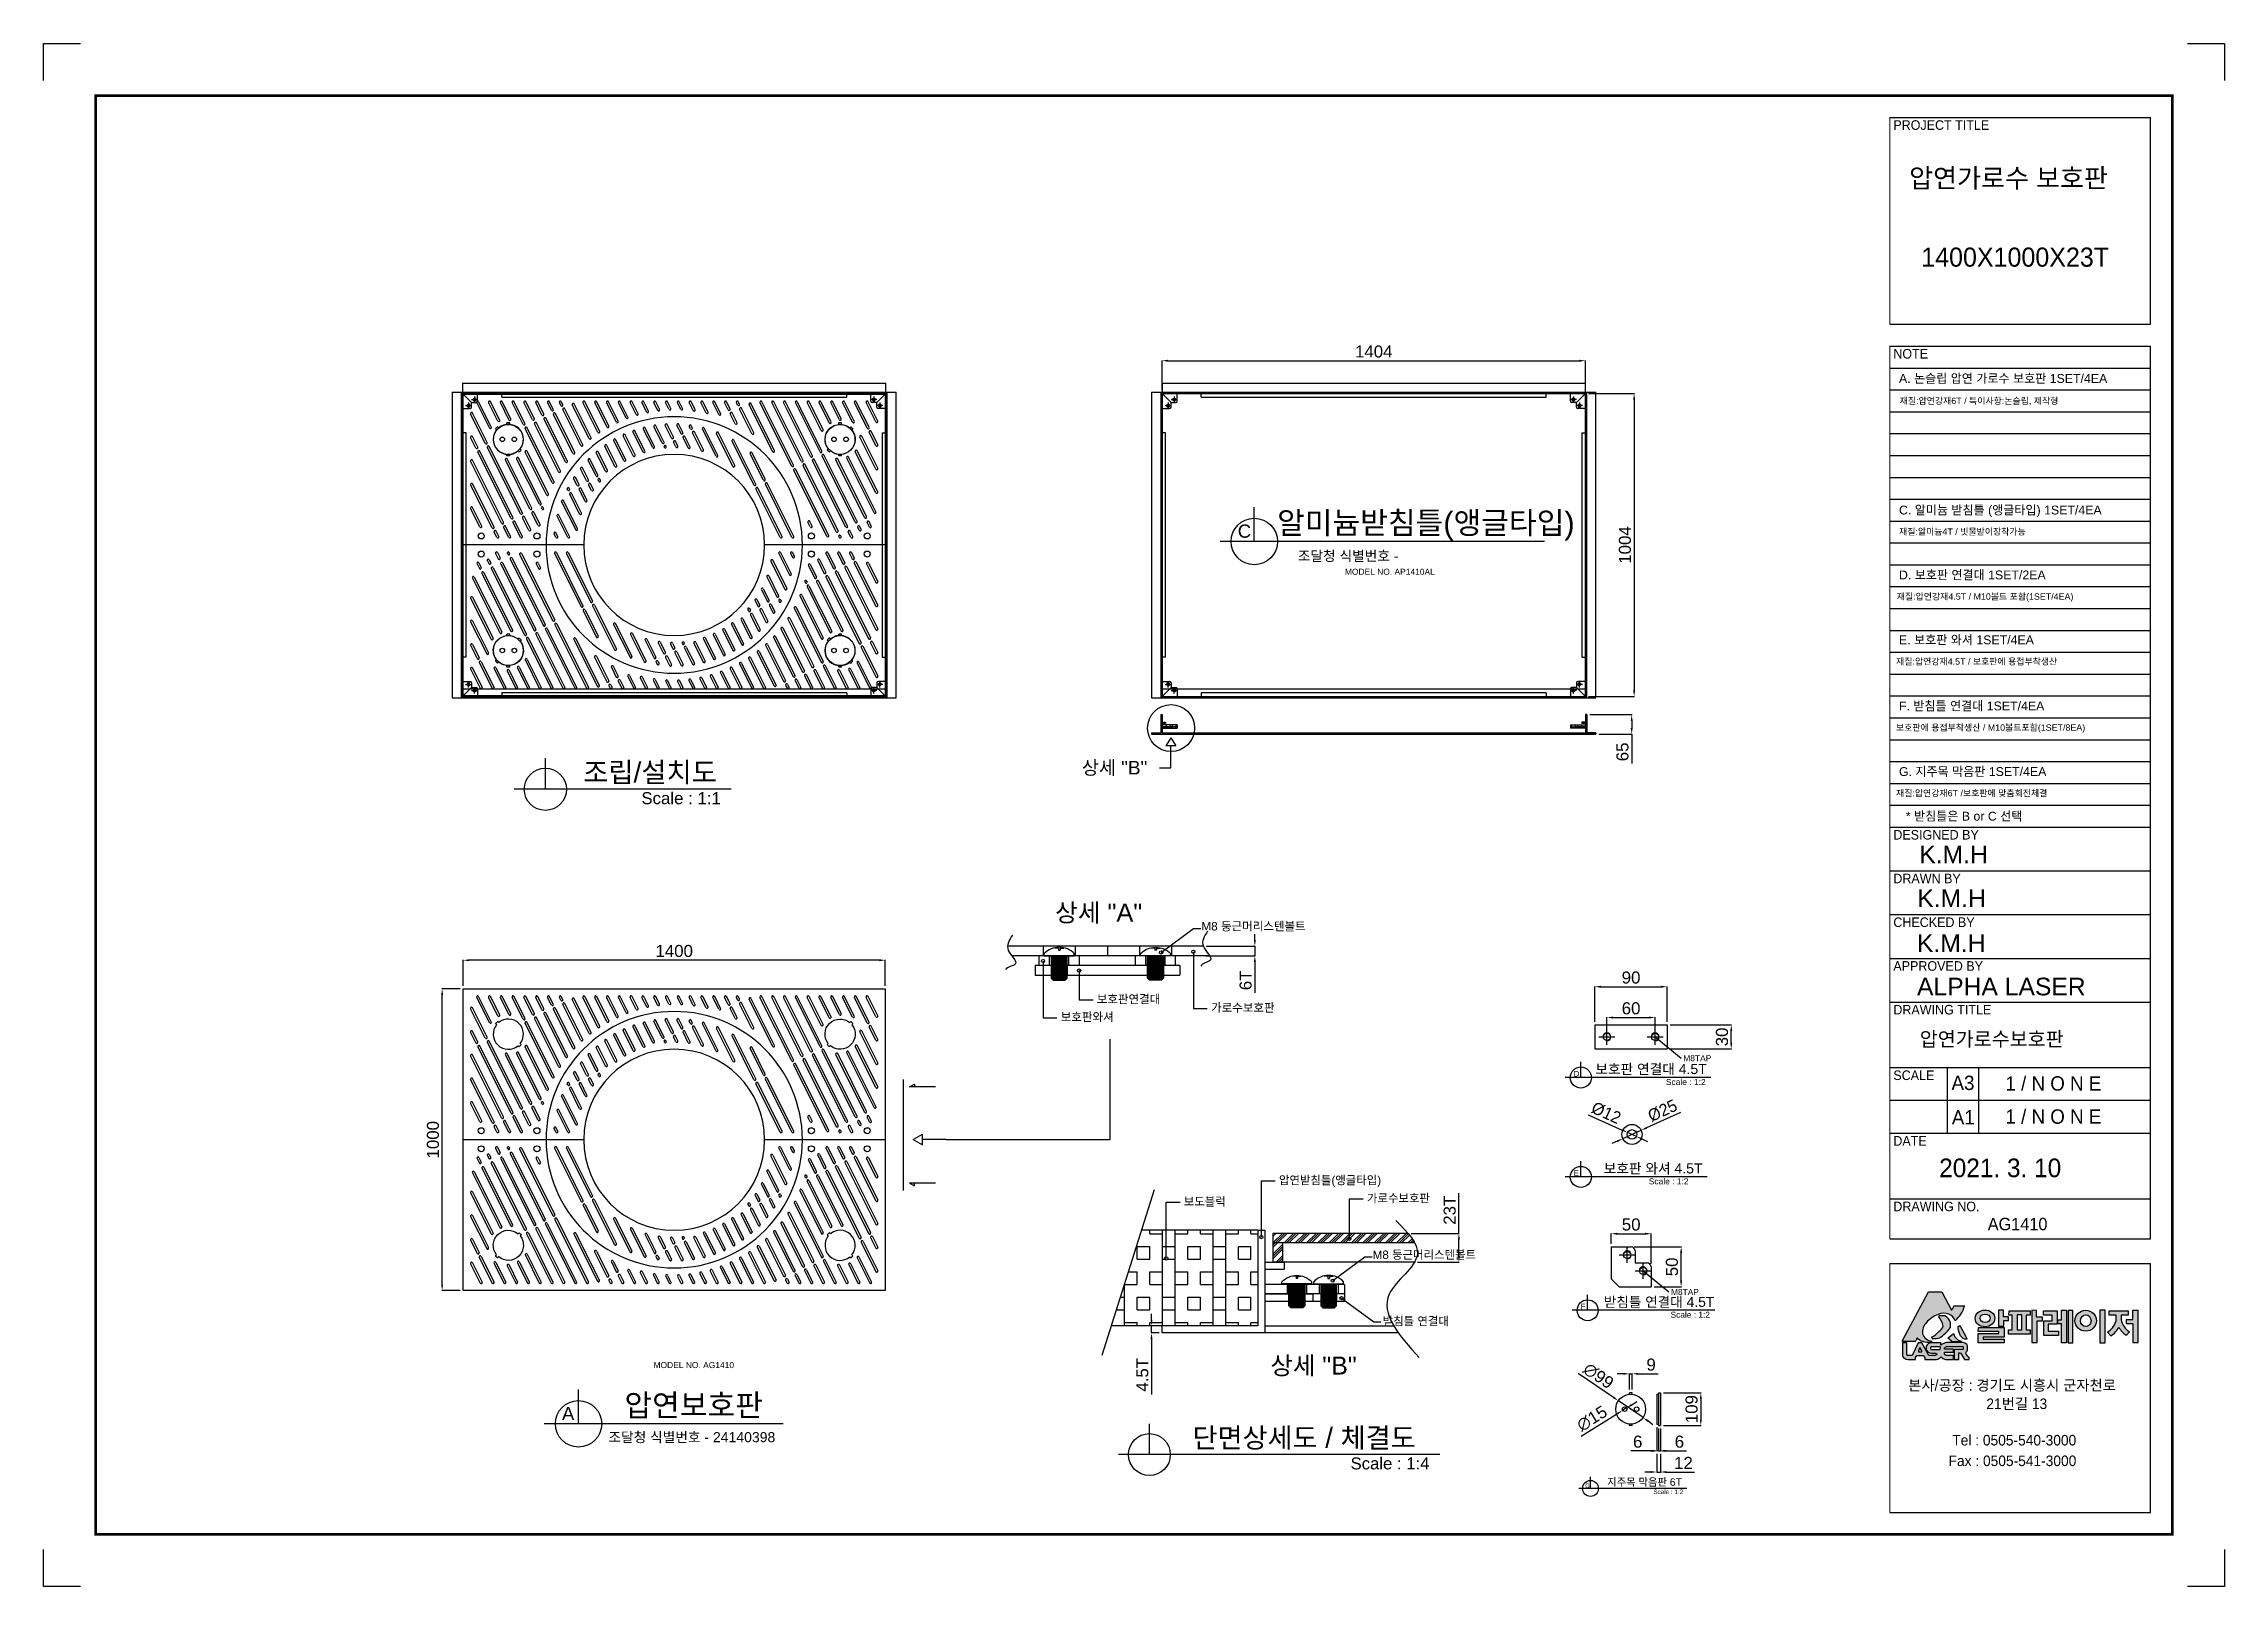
# Model space of a CAD drawing. Header units: millimetres. Extents: x 28463 to 35694, y -43327 to -38213.
import ezdxf
from ezdxf.enums import TextEntityAlignment as Align

# ---------------------------------------------------------------- set-up
doc = ezdxf.new("R2010")
doc.units = ezdxf.units.MM
for name, color, linetype in [('LAYOUT', 7, 'Continuous'), ('TEXT', 7, 'Continuous'), ('압연강', 40, 'Continuous')]:
    doc.layers.add(name, color=color, linetype=linetype)
doc.styles.add('H', font='')
doc.styles.get("Standard").update_dxf_attribs({"font": 'arial.ttf'})
doc.styles.get('H').set_extended_font_data('Dotum')
doc.dimstyles.new('ISO-25', dxfattribs={"dimtxt": 40, "dimasz": 20, "dimexe": 1.25, "dimexo": 10, "dimgap": 10, "dimtad": 1, "dimdec": 0, "dimtxsty": 'Standard', "dimcen": 2.5, "dimclrd": 3, "dimclre": 3, "dimclrt": 3, "dimadec": 0, "dimazin": 0, "dimtfac": 1, "dimtdec": 0, "dimtmove": 0, "dimatfit": 3, "dimfxl": 1, "dimarcsym": 0})

msp = doc.modelspace()

# ---------------------------------------------------------------- texts
at = {"style": 'H'}
for s, height, p in [('PROJECT TITLE', 31.707, (34596.6, -38498.9)), ('압연가로수 보호판', 63.41, (34648.9, -38690.4)), ('1400X1000X23T', 63.414, (34689.2, -38952.5)), ('NOTE', 31.71, (34596.6, -39257)), ('DESIGNED BY', 31.707, (34596.6, -40851.4)), ('DRAWN BY', 31.71, (34596.6, -40996.3)), ('CHECKED BY', 31.71, (34596.6, -41141.3)), ('APPROVED BY', 31.707, (34596.6, -41286.2)), ('DRAWING TITLE', 31.707, (34596.6, -41431.2)), ('압연가로수보호판', 47.56, (34684.2, -41536.5)), ('SCALE', 31.71, (34596.6, -41648.6)), ('A3', 47.56, (34789.5, -41681.6)), ('1 / N O N E', 47.56, (34968.3, -41683.6)), ('A1', 47.56, (34790.6, -41795.8)), ('1 / N O N E', 47.56, (34968.3, -41793.3)), ('DATE', 31.71, (34596.6, -41866)), ('2021. 3. 10', 61.828, (34748.6, -41970.5)), ('DRAWING NO.', 31.707, (34596.6, -42083.4)), ('AG1410', 41.22, (34909.7, -42146.5)), ('본사/공장 : 경기도 시흥시 군자천로', 34.878, (34646, -42677.7)), ('21번길 13', 34.88, (34905, -42739)), ('Tel : 0505-540-3000', 34.878, (34792.2, -42859.8)), ('Fax : 0505-541-3000', 34.878, (34779.8, -42928.1))]:
    msp.add_text(s, height=height, dxfattribs=at).set_placement(p)
for s, height, p in [('A. 논슬립 압연 가로수 보호판 1SET/4EA', 29.282, (34615.4, -39337.6)), ('재질:압연강재6T / 특이사항:논슬립, 제작형', 21.083, (34617.7, -39407.7)), ('C. 알미늄 받침틀 (앵글타입) 1SET/4EA', 29.282, (34615.4, -39773.8)), ('C', 43.9, (32422.7, -39851)), ('재질:알미늄4T / 빗물받이장착가능', 21.083, (34615.5, -39841.3)), ('조달청 식별번호 - ', 33.275, (32622, -39927.9)), ('MODEL NO. AP1410AL', 20, (32778, -39973.8)), ('D. 보호판 연결대 1SET/2EA', 29.282, (34615.4, -39988.9)), (' 재질:압연강재4.5T / M10볼트 포함(1SET/4EA)', 21.083, (34599.8, -40056.4)), ('E. 보호판 와셔 1SET/4EA', 29.282, (34615.4, -40204.1)), ('재질:압연강재4.5T / 보호판에 용접부착생산', 21.083, (34605.8, -40271.6)), ('F. 받침틀 연결대 1SET/4EA', 29.282, (34615.4, -40423.2)), ('  보호판에 용접부착생산 / M10볼트포함(1SET/8EA)', 21.083, (34589.2, -40490.7)), ('G. 지주목 막음판 1SET/4EA', 29.282, (34615.4, -40640.7)), ('  재질:압연강재6T /보호판에 맞춤회전체결', 21.083, (34589.2, -40708.1)), ('  * 받침틀은 B or C 선택', 29.282, (34615.4, -40788.5)), ('K.M.H', 58.56, (34682.8, -40929.7)), ('K.M.H', 58.56, (34676.2, -41075.2)), ('M8 둥근머리스텐볼트', 27.951, (32302, -41152.8)), ('K.M.H', 58.56, (34675.1, -41224)), ('보호판연결대', 27.95, (31955.4, -41394.3)), ('ALPHA LASER', 58.564, (34675.1, -41367.9)), ('보호판와셔', 27.95, (31835.7, -41453.4)), ('가로수보호판', 27.95, (32334.3, -41422.7)), ('M8TAP', 19.96, (33900.1, -41586.2)), ('D', 18.6, (33536.8, -41636.8)), ('E', 18.6, (33536.8, -41966.1)), ('MODEL NO. AG1410', 20, (30485.4, -42603.4)), ('A', 43.9, (30181.9, -42775.9)), ('조달청 식별번호 - 24140398', 33.275, (30335.9, -42848.9))]:
    msp.add_text(s, height=height).set_placement(p)
at = {"color": 4}
for s, height, p in [('상세 "B"', 45, (31905.8, -40635.6)), ('상세 "A"', 59.9, (31817.2, -41123.4))]:
    msp.add_text(s, height=height, dxfattribs=at).set_placement(p)
at = {"layer": 'TEXT'}
for s, height, p in [('알미늄받침틀(앵글타입)', 73.205, (33046.5, -39838.1)), ('조립/설치도', 66.55, (30473.8, -40661.8)), ('보호판 연결대 4.5T', 33.275, (33793.3, -41628.8)), ('보호판 와셔 4.5T', 33.275, (33800, -41958.1)), ('압연보호판', 73.21, (30618.4, -42763))]:
    msp.add_text(s, height=height, dxfattribs=at).set_placement(p, align=Align.CENTER)
for s, height, p in [('Scale : 1:1', 39.93, (30445.1, -40734.2)), ('Scale : 1:2', 19.965, (33842.4, -41665)), ('Scale : 1:2', 19.965, (33785.7, -41994.3))]:
    msp.add_text(s, height=height, dxfattribs=at).set_placement(p)

# ---------------------------------------------------------------- blocks, each defined once
blk = doc.blocks.new('*D19')
at = {"color": 3, "lineweight": -2, "transparency": 16777216}
for p, q in [((33607.1, -41455.7), (33607.1, -41338)), ((33627.1, -41339.3), (33826.6, -41339.3)), ((33846.6, -41455.7), (33846.6, -41338))]:
    blk.add_line(p, q, dxfattribs=at)
at = {"color": 3, "transparency": 16777216}
for points in [[(33627.1, -41336), (33627.1, -41342.6), (33607.1, -41339.3)], [(33826.6, -41336), (33826.6, -41342.6), (33846.6, -41339.3)]]:
    blk.add_solid(points, dxfattribs=at)
at = {"layer": 'Defpoints', "color": 0, "transparency": 16777216}
for p in [(33846.6, -41339.3), (33607.1, -41465.7), (33846.6, -41465.7)]:
    blk.add_point(p, dxfattribs=at)
at = {"color": 3, "transparency": 16777216, "insert": (33726.9, -41308.9), "char_height": 40, "attachment_point": 5}
blk.add_mtext('90', dxfattribs=at)
blk = doc.blocks.new('*D20')
at = {"color": 3, "lineweight": -2, "transparency": 16777216}
for p, q in [((33856.6, -41465.7), (34060.3, -41465.7)), ((34059.1, -41525.6), (34059.1, -41485.7)), ((33856.6, -41545.6), (34060.3, -41545.6))]:
    blk.add_line(p, q, dxfattribs=at)
at = {"color": 3, "transparency": 16777216}
for points in [[(34055.7, -41485.7), (34062.4, -41485.7), (34059.1, -41465.7)], [(34055.7, -41525.6), (34062.4, -41525.6), (34059.1, -41545.6)]]:
    blk.add_solid(points, dxfattribs=at)
at = {"layer": 'Defpoints', "color": 0, "transparency": 16777216}
for p in [(33846.6, -41465.7), (34059.1, -41465.7), (33846.6, -41545.6)]:
    blk.add_point(p, dxfattribs=at)
at = {"color": 3, "transparency": 16777216, "insert": (34028.6, -41505.7), "char_height": 40, "attachment_point": 5, "rotation": 90}
blk.add_mtext('30', dxfattribs=at)
blk = doc.blocks.new('*D21')
at = {"color": 3, "lineweight": -2, "transparency": 16777216}
for p, q in [((33890.6, -41755.9), (33778.5, -41806.9)), ((33681.6, -41851.1), (33663.4, -41859.4)), ((33699.8, -41842.8), (33760.3, -41815.2))]:
    blk.add_line(p, q, dxfattribs=at)
at = {"color": 3, "transparency": 16777216}
for points in [[(33680.2, -41848.1), (33683, -41854.1), (33699.8, -41842.8)], [(33777.2, -41803.9), (33779.9, -41810), (33760.3, -41815.2)]]:
    blk.add_solid(points, dxfattribs=at)
at = {"layer": 'Defpoints', "color": 0, "transparency": 16777216}
for p in [(33699.8, -41842.8), (33760.3, -41815.2)]:
    blk.add_point(p, dxfattribs=at)
at = {"color": 3, "transparency": 16777216, "insert": (33831.3, -41750), "char_height": 40, "attachment_point": 5, "rotation": 24.48394}
blk.add_mtext('{\\fMS PGothic|b0|i0|c129|p34;%%C25}', dxfattribs=at)
blk = doc.blocks.new('*D22')
at = {"color": 3, "lineweight": -2, "transparency": 16777216}
for p, q in [((33585.1, -41763.4), (33697.3, -41814.2)), ((33744.6, -41835.6), (33715.5, -41822.4)), ((33762.8, -41843.9), (33781.1, -41852.1))]:
    blk.add_line(p, q, dxfattribs=at)
at = {"color": 3, "transparency": 16777216}
for points in [[(33698.7, -41811.2), (33695.9, -41817.2), (33715.5, -41822.4)], [(33764.2, -41840.8), (33761.5, -41846.9), (33744.6, -41835.6)]]:
    blk.add_solid(points, dxfattribs=at)
at = {"layer": 'Defpoints', "color": 0, "transparency": 16777216}
for p in [(33715.5, -41822.4), (33744.6, -41835.6)]:
    blk.add_point(p, dxfattribs=at)
at = {"color": 3, "transparency": 16777216, "insert": (33644.4, -41757.4), "char_height": 40, "attachment_point": 5, "rotation": 335.6577}
blk.add_mtext('{\\fMS PGothic|b0|i0|c129|p34;%%C12}', dxfattribs=at)
blk = doc.blocks.new('*D23')
at = {"color": 3, "lineweight": -2, "transparency": 16777216}
for p, q in [((33647, -41495.7), (33647, -41440.1)), ((33667, -41441.4), (33786.7, -41441.4)), ((33806.7, -41495.7), (33806.7, -41440.1))]:
    blk.add_line(p, q, dxfattribs=at)
at = {"color": 3, "transparency": 16777216}
for points in [[(33667, -41438.1), (33667, -41444.7), (33647, -41441.4)], [(33786.7, -41438.1), (33786.7, -41444.7), (33806.7, -41441.4)]]:
    blk.add_solid(points, dxfattribs=at)
at = {"layer": 'Defpoints', "color": 0, "transparency": 16777216}
for p in [(33647, -41505.7), (33806.7, -41441.4), (33806.7, -41505.7)]:
    blk.add_point(p, dxfattribs=at)
at = {"color": 3, "transparency": 16777216, "insert": (33726.9, -41411), "char_height": 40, "attachment_point": 5}
blk.add_mtext('60', dxfattribs=at)
blk = doc.blocks.new('A$C36924EFD')
for p, q in [((0, 45), (0, -45)), ((0, 45), (6, 45)), ((6, -45), (6, 45)), ((0, -45), (6, -45))]:
    blk.add_line(p, q)
blk = doc.blocks.new('*D24')
at = {"color": 3, "lineweight": -2, "transparency": 16777216}
for p, q in [((32318.3, -41205.2), (32480.7, -41205.2)), ((32479.4, -41185.2), (32479.4, -41165.2)), ((32479.4, -41205.2), (32479.4, -41237.1)), ((32318.3, -41237.1), (32480.7, -41237.1)), ((32479.4, -41257.1), (32479.4, -41359.1))]:
    blk.add_line(p, q, dxfattribs=at)
at = {"color": 3, "transparency": 16777216}
for points in [[(32476.1, -41185.2), (32482.8, -41185.2), (32479.4, -41205.2)], [(32476.1, -41257.1), (32482.8, -41257.1), (32479.4, -41237.1)]]:
    blk.add_solid(points, dxfattribs=at)
at = {"layer": 'Defpoints', "color": 0, "transparency": 16777216}
for p in [(32308.3, -41205.2), (32308.3, -41237.1), (32479.4, -41237.1)]:
    blk.add_point(p, dxfattribs=at)
at = {"color": 3, "transparency": 16777216, "insert": (32449, -41318.1), "char_height": 40, "attachment_point": 5, "rotation": 90}
blk.add_mtext('6T', dxfattribs=at)
blk = doc.blocks.new('A$C5731754A')
at = {"color": 1}
for p, q in [((-37.5, 0), (-37.5, 5.7)), ((-37.5, 0), (37.5, 0)), ((-20, 0), (-20, -55)), ((-20, 0), (20, 0)), ((-11.2, 19.7), (-11.2, 20.5)), ((-1.9, 19.7), (-11.2, 19.7)), ((-1.9, 19.7), (-1.9, 14.1)), ((-1.9, 14.1), (1.9, 14.1)), ((1.9, 19.7), (1.9, 14.1)), ((1.9, 19.7), (11.2, 19.7)), ((11.2, 19.7), (11.2, 20.5)), ((20, -55), (20, 0)), ((37.5, 0), (37.5, 5.7)), ((-20, -2.5), (20, -2.5)), ((-20, -5), (20, -5)), ((-20, -7.5), (20, -7.5)), ((-20, -7.5), (20, -7.5)), ((-20, -10), (20, -10)), ((-20, -12.5), (20, -12.5)), ((-20, -12.5), (20, -12.5)), ((-20, -15), (20, -15)), ((-20, -17.5), (20, -17.5)), ((-20, -17.5), (20, -17.5)), ((-20, -20), (20, -20)), ((-20, -22.5), (20, -22.5)), ((-20, -22.5), (20, -22.5)), ((-20, -25), (20, -25)), ((-20, -27.5), (20, -27.5)), ((-20, -27.5), (20, -27.5)), ((-20, -30), (20, -30)), ((-20, -32.5), (20, -32.5)), ((-20, -35), (20, -35)), ((-20, -37.5), (20, -37.5)), ((-20, -40), (20, -40)), ((-20, -42.5), (20, -42.5)), ((-20, -45), (20, -45)), ((-20, -47.5), (20, -47.5)), ((-20, -50), (20, -50)), ((-20, -52.5), (20, -52.5)), ((-15, -60), (-20, -55)), ((-20, -55), (20, -55)), ((-17.5, -57.5), (17.5, -57.5)), ((-15, -60), (15, -60)), ((20, -55), (15, -60))]:
    blk.add_line(p, q, dxfattribs=at)
blk.add_arc((0, -30.4), 52, 43.8928, 136.1072, dxfattribs=at)
blk = doc.blocks.new('*D25')
at = {"color": 3, "lineweight": -2, "transparency": 16777216}
for p, q in [((32171.6, -39363), (32171.6, -39263)), ((32191.6, -39264.2), (33555.6, -39264.2)), ((33575.6, -39363), (33575.6, -39263))]:
    blk.add_line(p, q, dxfattribs=at)
at = {"color": 3, "transparency": 16777216}
for points in [[(32191.6, -39260.9), (32191.6, -39267.6), (32171.6, -39264.2)], [(33555.6, -39260.9), (33555.6, -39267.6), (33575.6, -39264.2)]]:
    blk.add_solid(points, dxfattribs=at)
at = {"layer": 'Defpoints', "color": 0, "transparency": 16777216}
for p in [(33575.6, -39264.2), (32171.6, -39373), (33575.6, -39373)]:
    blk.add_point(p, dxfattribs=at)
at = {"color": 3, "transparency": 16777216, "insert": (32873.6, -39233.8), "char_height": 40, "attachment_point": 5}
blk.add_mtext('1404', dxfattribs=at)
blk = doc.blocks.new('*D26')
at = {"color": 3, "lineweight": -2, "transparency": 16777216}
for p, q in [((33585.6, -39373), (33738.4, -39373)), ((33737.2, -39393), (33737.2, -40357)), ((33585.6, -40377), (33738.4, -40377))]:
    blk.add_line(p, q, dxfattribs=at)
at = {"color": 3, "transparency": 16777216}
for points in [[(33733.8, -39393), (33740.5, -39393), (33737.2, -39373)], [(33733.8, -40357), (33740.5, -40357), (33737.2, -40377)]]:
    blk.add_solid(points, dxfattribs=at)
at = {"layer": 'Defpoints', "color": 0, "transparency": 16777216}
for p in [(33575.6, -39373), (33575.6, -40377), (33737.2, -40377)]:
    blk.add_point(p, dxfattribs=at)
at = {"color": 3, "transparency": 16777216, "insert": (33706.8, -39875), "char_height": 40, "attachment_point": 5, "rotation": 90}
blk.add_mtext('1004', dxfattribs=at)
blk = doc.blocks.new('A$C2E731E15')
at = {"color": 1}
for p, q in [((-10, 0), (10, 0)), ((0, -10), (0, 10))]:
    blk.add_line(p, q, dxfattribs=at)
blk.add_circle((0, 0), 4.5)
at = {"color": 4}
blk.add_arc((0, 0), 5, 270, 180, dxfattribs=at)
blk = doc.blocks.new('A$C600E4CCD')
for p, q in [((0, 6), (0, 0)), ((50, 6), (0, 6)), ((50, 0), (0, 0)), ((50, 6), (50, 0))]:
    blk.add_line(p, q)
at = {"color": 2}
for p, q in [((14, 6), (14, 0)), ((26, 6), (26, 0)), ((34, 6), (34, 0)), ((46, 6), (46, 0))]:
    blk.add_line(p, q, dxfattribs=at)
blk = doc.blocks.new('*D5')
at = {"color": 3, "lineweight": -2, "transparency": 16777216}
for p, q in [((16880.3, -24788.6), (16997.3, -24868.4)), ((17095.6, -24935.4), (17013.8, -24879.6)), ((17112.1, -24946.7), (17128.6, -24958))]:
    blk.add_line(p, q, dxfattribs=at)
at = {"color": 3, "transparency": 16777216}
for points in [[(16999.2, -24865.6), (16995.4, -24871.1), (17013.8, -24879.6)], [(17114, -24944), (17110.2, -24949.5), (17095.6, -24935.4)]]:
    blk.add_solid(points, dxfattribs=at)
at = {"layer": 'Defpoints', "color": 0, "transparency": 16777216}
for p in [(17013.8, -24879.6), (17095.6, -24935.4)]:
    blk.add_point(p, dxfattribs=at)
at = {"color": 3, "transparency": 16777216, "insert": (16947.7, -24797.7), "char_height": 40, "attachment_point": 5, "rotation": 325.69711}
blk.add_mtext('∅99', dxfattribs=at)
blk = doc.blocks.new('*D6')
at = {"color": 3, "lineweight": -2, "transparency": 16777216}
for p, q in [((16890.7, -24996.7), (17011.3, -24922)), ((17041.1, -24903.6), (17028.3, -24911.5)), ((17058.1, -24893.1), (17075.1, -24882.5))]:
    blk.add_line(p, q, dxfattribs=at)
at = {"color": 3, "transparency": 16777216}
for points in [[(17009.6, -24919.2), (17013.1, -24924.8), (17028.3, -24911.5)], [(17056.3, -24890.2), (17059.8, -24895.9), (17041.1, -24903.6)]]:
    blk.add_solid(points, dxfattribs=at)
at = {"layer": 'Defpoints', "color": 0, "transparency": 16777216}
for p in [(17028.3, -24911.5), (17041.1, -24903.6)]:
    blk.add_point(p, dxfattribs=at)
at = {"color": 3, "transparency": 16777216, "insert": (16926.5, -24938.8), "char_height": 40, "attachment_point": 5, "rotation": 31.77251}
blk.add_mtext('∅15', dxfattribs=at)
blk = doc.blocks.new('*D7')
at = {"color": 3, "lineweight": -2, "transparency": 16777216}
for p, q in [((17030.2, -24790.5), (17010.2, -24790.5)), ((17050.2, -24843), (17050.2, -24789.2)), ((17050.2, -24790.5), (17059.2, -24790.5)), ((17059.2, -24843), (17059.2, -24789.2)), ((17079.2, -24790.5), (17145.5, -24790.5))]:
    blk.add_line(p, q, dxfattribs=at)
at = {"color": 3, "transparency": 16777216}
for points in [[(17030.2, -24787.2), (17030.2, -24793.8), (17050.2, -24790.5)], [(17079.2, -24787.2), (17079.2, -24793.8), (17059.2, -24790.5)]]:
    blk.add_solid(points, dxfattribs=at)
at = {"layer": 'Defpoints', "color": 0, "transparency": 16777216}
for p in [(17059.2, -24790.5), (17050.2, -24853), (17059.2, -24853)]:
    blk.add_point(p, dxfattribs=at)
at = {"color": 3, "transparency": 16777216, "insert": (17122.4, -24760.1), "char_height": 40, "attachment_point": 5}
blk.add_mtext('9', dxfattribs=at)
blk = doc.blocks.new('*D8')
at = {"color": 3, "lineweight": -2, "transparency": 16777216}
for p, q in [((17163.1, -24853), (17288.5, -24853)), ((17287.2, -24873), (17287.2, -24942)), ((17163.1, -24962), (17288.5, -24962))]:
    blk.add_line(p, q, dxfattribs=at)
at = {"color": 3, "transparency": 16777216}
for points in [[(17283.9, -24873), (17290.5, -24873), (17287.2, -24853)], [(17283.9, -24942), (17290.5, -24942), (17287.2, -24962)]]:
    blk.add_solid(points, dxfattribs=at)
at = {"layer": 'Defpoints', "color": 0, "transparency": 16777216}
for p in [(17153.1, -24853), (17153.1, -24962), (17287.2, -24962)]:
    blk.add_point(p, dxfattribs=at)
at = {"color": 3, "transparency": 16777216, "insert": (17256.8, -24907.5), "char_height": 40, "attachment_point": 5, "rotation": 90}
blk.add_mtext('109', dxfattribs=at)
blk = doc.blocks.new('*D9')
at = {"color": 3, "lineweight": -2, "transparency": 16777216}
for p, q in [((17147.1, -24972), (17147.1, -25047.3)), ((17153.1, -24972), (17153.1, -25047.3)), ((17127.1, -25046), (17107.1, -25046)), ((17147.1, -25046), (17153.1, -25046)), ((17173.1, -25046), (17239.5, -25046))]:
    blk.add_line(p, q, dxfattribs=at)
at = {"color": 3, "transparency": 16777216}
for points in [[(17127.1, -25042.7), (17127.1, -25049.3), (17147.1, -25046)], [(17173.1, -25042.7), (17173.1, -25049.3), (17153.1, -25046)]]:
    blk.add_solid(points, dxfattribs=at)
at = {"layer": 'Defpoints', "color": 0, "transparency": 16777216}
for p in [(17147.1, -24962), (17153.1, -24962), (17153.1, -25046)]:
    blk.add_point(p, dxfattribs=at)
at = {"color": 3, "transparency": 16777216, "insert": (17216.3, -25015.6), "char_height": 40, "attachment_point": 5}
blk.add_mtext('6', dxfattribs=at)
blk = doc.blocks.new('*D10')
at = {"color": 3, "lineweight": -2, "transparency": 16777216}
for p, q in [((17141.1, -24967), (17141.1, -25047.3)), ((17147.1, -24972), (17147.1, -25047.3)), ((17121.1, -25046), (17054.7, -25046)), ((17147.1, -25046), (17141.1, -25046)), ((17167.1, -25046), (17187.1, -25046))]:
    blk.add_line(p, q, dxfattribs=at)
at = {"color": 3, "transparency": 16777216}
for points in [[(17121.1, -25042.7), (17121.1, -25049.3), (17141.1, -25046)], [(17167.1, -25042.7), (17167.1, -25049.3), (17147.1, -25046)]]:
    blk.add_solid(points, dxfattribs=at)
at = {"layer": 'Defpoints', "color": 0, "transparency": 16777216}
for p in [(17141.1, -24957), (17147.1, -24962), (17141.1, -25046)]:
    blk.add_point(p, dxfattribs=at)
at = {"color": 3, "transparency": 16777216, "insert": (17077.9, -25015.6), "char_height": 40, "attachment_point": 5}
blk.add_mtext('6', dxfattribs=at)
blk = doc.blocks.new('*D11')
at = {"color": 3, "lineweight": -2, "transparency": 16777216}
for p, q in [((17141.1, -25056), (17141.1, -25117.3)), ((17153.1, -25056), (17153.1, -25117.3)), ((17121.1, -25116), (17101.1, -25116)), ((17141.1, -25116), (17153.1, -25116)), ((17173.1, -25116), (17266.2, -25116))]:
    blk.add_line(p, q, dxfattribs=at)
at = {"color": 3, "transparency": 16777216}
for points in [[(17121.1, -25112.7), (17121.1, -25119.3), (17141.1, -25116)], [(17173.1, -25112.7), (17173.1, -25119.3), (17153.1, -25116)]]:
    blk.add_solid(points, dxfattribs=at)
at = {"layer": 'Defpoints', "color": 0, "transparency": 16777216}
for p in [(17141.1, -25046), (17153.1, -25046), (17153.1, -25116)]:
    blk.add_point(p, dxfattribs=at)
at = {"color": 3, "transparency": 16777216, "insert": (17229.7, -25085.9), "char_height": 40, "attachment_point": 5}
blk.add_mtext('12', dxfattribs=at)
blk = doc.blocks.new('*D32')
at = {"color": 3, "lineweight": -2}
for p, q in [((33590.1, -40437.4), (33730.3, -40437.4)), ((33729, -40457.4), (33729, -40481.9)), ((33620.1, -40501.9), (33730.3, -40501.9)), ((33729, -40501.9), (33729, -40599.7))]:
    blk.add_line(p, q, dxfattribs=at)
at = {"color": 3}
for points in [[(33732.3, -40457.4), (33725.7, -40457.4), (33729, -40437.4)], [(33725.7, -40481.9), (33732.3, -40481.9), (33729, -40501.9)]]:
    blk.add_solid(points, dxfattribs=at)
at = {"layer": 'Defpoints', "color": 0}
for p in [(33580.1, -40437.4), (33610.1, -40501.9), (33729, -40501.9)]:
    blk.add_point(p, dxfattribs=at)
at = {"color": 3, "insert": (33698.6, -40560.8), "char_height": 40, "attachment_point": 5, "rotation": 90}
blk.add_mtext('65', dxfattribs=at)
blk = doc.blocks.new('A$C723E4715')
blk.add_blockref('A$C5731754A', (0, 48))
blk = doc.blocks.new('*D15')
at = {"color": 3, "lineweight": -2, "transparency": 16777216}
for p, q in [((1097.1, 295), (1097.1, 330.1)), ((1117.1, 328.9), (1209.1, 328.9)), ((1229.1, 229), (1229.1, 330.1))]:
    blk.add_line(p, q, dxfattribs=at)
at = {"color": 3, "transparency": 16777216}
for points in [[(1117.1, 332.2), (1117.1, 325.5), (1097.1, 328.9)], [(1209.1, 325.5), (1209.1, 332.2), (1229.1, 328.9)]]:
    blk.add_solid(points, dxfattribs=at)
at = {"layer": 'Defpoints', "color": 0, "transparency": 16777216}
for p in [(1229.1, 328.9), (1097.1, 285), (1229.1, 219)]:
    blk.add_point(p, dxfattribs=at)
at = {"color": 3, "transparency": 16777216, "insert": (1163.1, 359.3), "char_height": 40, "attachment_point": 5}
blk.add_mtext('50', dxfattribs=at)
blk = doc.blocks.new('*D16')
at = {"color": 3, "lineweight": -2, "transparency": 16777216}
for p, q in [((1173.1, 285), (1330, 285)), ((1328.8, 173), (1328.8, 265)), ((1239.1, 153), (1330, 153))]:
    blk.add_line(p, q, dxfattribs=at)
at = {"color": 3, "transparency": 16777216}
for points in [[(1332.1, 265), (1325.4, 265), (1328.8, 285)], [(1325.4, 173), (1332.1, 173), (1328.8, 153)]]:
    blk.add_solid(points, dxfattribs=at)
at = {"layer": 'Defpoints', "color": 0, "transparency": 16777216}
for p in [(1163.1, 285), (1328.8, 285), (1229.1, 153)]:
    blk.add_point(p, dxfattribs=at)
at = {"color": 3, "transparency": 16777216, "insert": (1298.4, 219), "char_height": 40, "attachment_point": 5, "rotation": 90}
blk.add_mtext('50', dxfattribs=at)
blk = doc.blocks.new('*D17')
at = {"color": 3, "lineweight": -2, "transparency": 16777216}
for p, q in [((-401.7, 23.8), (-428.8, 23.8)), ((-401.7, 0), (-428.8, 0)), ((-427.5, 43.8), (-427.5, 63.8)), ((-427.5, 0), (-427.5, 23.8)), ((-427.5, -20), (-427.5, -203.6))]:
    blk.add_line(p, q, dxfattribs=at)
at = {"color": 3, "transparency": 16777216}
for points in [[(-430.8, 43.8), (-424.2, 43.8), (-427.5, 23.8)], [(-424.2, -20), (-430.8, -20), (-427.5, 0)]]:
    blk.add_solid(points, dxfattribs=at)
at = {"layer": 'Defpoints', "color": 0, "transparency": 16777216}
for p in [(-427.5, 23.8), (-391.7, 23.8), (-391.7, 0)]:
    blk.add_point(p, dxfattribs=at)
at = {"color": 3, "transparency": 16777216, "insert": (-457.8, -138.6), "char_height": 40, "attachment_point": 5, "rotation": 90}
blk.add_mtext('4.5T', dxfattribs=at)
blk = doc.blocks.new('*D18')
at = {"color": 3, "lineweight": -2, "transparency": 16777216}
for p, q in [((591.9, 330), (591.9, 463.5)), ((433.2, 330), (593.1, 330)), ((591.9, 255), (591.9, 310)), ((454.7, 235), (593.1, 235))]:
    blk.add_line(p, q, dxfattribs=at)
at = {"color": 3, "transparency": 16777216}
for points in [[(595.2, 310), (588.5, 310), (591.9, 330)], [(588.5, 255), (595.2, 255), (591.9, 235)]]:
    blk.add_solid(points, dxfattribs=at)
at = {"layer": 'Defpoints', "color": 0, "transparency": 16777216}
for p in [(423.2, 330), (591.9, 330), (444.7, 235)]:
    blk.add_point(p, dxfattribs=at)
at = {"color": 3, "transparency": 16777216, "insert": (561.4, 406.8), "char_height": 40, "attachment_point": 5, "rotation": 90}
blk.add_mtext('23T', dxfattribs=at)
blk = doc.blocks.new('A$C25B221E0')
at = {"color": 1}
for p, q in [((-26.4, 0), (26.4, 0)), ((0, -26.4), (0, 26.4))]:
    blk.add_line(p, q, dxfattribs=at)
blk.add_line((0, 0), (85.3, -69.6))
blk.add_circle((0, 0), 11.9)
at = {"color": 4}
blk.add_arc((0, 0), 13.2, 270, 180, dxfattribs=at)
blk.add_text('M8TAP', height=19.8).set_placement((92.6, -79.9))
blk = doc.blocks.new('*D30')
at = {"color": 3, "lineweight": -2, "transparency": 16777216}
for p, q in [((29853.9, -41336.4), (29853.9, -41250.2)), ((31233.9, -41251.4), (29873.9, -41251.4)), ((31253.9, -41336.4), (31253.9, -41250.2))]:
    blk.add_line(p, q, dxfattribs=at)
at = {"color": 3, "transparency": 16777216}
for points in [[(29873.9, -41248.1), (29873.9, -41254.7), (29853.9, -41251.4)], [(31233.9, -41248.1), (31233.9, -41254.7), (31253.9, -41251.4)]]:
    blk.add_solid(points, dxfattribs=at)
at = {"layer": 'Defpoints', "color": 0, "transparency": 16777216}
for p in [(29853.9, -41251.4), (29853.9, -41346.4), (31253.9, -41346.4)]:
    blk.add_point(p, dxfattribs=at)
at = {"color": 3, "transparency": 16777216, "insert": (30553.9, -41221), "char_height": 40, "attachment_point": 5}
blk.add_mtext('1400', dxfattribs=at)
blk = doc.blocks.new('*D31')
at = {"color": 3, "lineweight": -2, "transparency": 16777216}
for p, q in [((29843.9, -41346.4), (29783.2, -41346.4)), ((29784.4, -42326.4), (29784.4, -41366.4)), ((29843.9, -42346.4), (29783.2, -42346.4))]:
    blk.add_line(p, q, dxfattribs=at)
at = {"color": 3, "transparency": 16777216}
for points in [[(29781.1, -41366.4), (29787.8, -41366.4), (29784.4, -41346.4)], [(29781.1, -42326.4), (29787.8, -42326.4), (29784.4, -42346.4)]]:
    blk.add_solid(points, dxfattribs=at)
at = {"layer": 'Defpoints', "color": 0, "transparency": 16777216}
for p in [(29784.4, -41346.4), (29853.9, -41346.4), (29853.9, -42346.4)]:
    blk.add_point(p, dxfattribs=at)
at = {"color": 3, "transparency": 16777216, "insert": (29754, -41846.4), "char_height": 40, "attachment_point": 5, "rotation": 90}
blk.add_mtext('1000', dxfattribs=at)
blk = doc.blocks.new('A$C2C0F6B7D')
for p, q in [((0, 109), (-9, 109)), ((-9, 103.8), (-9, 109)), ((0, 103.8), (0, 109)), ((81.9, 104), (87.9, 104)), ((81.9, 104), (81.9, 5)), ((87.9, 109), (93.9, 109)), ((87.9, 109), (87.9, 0)), ((93.9, 109), (93.9, 0)), ((-9, 0), (-9, 5.2)), ((0, 0), (-9, 0)), ((0, 0), (0, 5.2)), ((81.9, 5), (87.9, 5)), ((87.9, 0), (93.9, 0)), ((181.4, -208.4), (-176.5, -208.4)), ((-137.7, -208.4), (-137.7, -169.6))]:
    blk.add_line(p, q)
for centre, radius in [((-4.5, 54.5), 49.5), ((-24.5, 54.5), 7.5), ((15.5, 54.5), 7.5), ((-137.7, -208.4), 26.3)]:
    blk.add_circle(centre, radius)
blk.add_text('G', height=14).set_placement((-155.4, -205.8))
at = {"layer": 'TEXT'}
blk.add_text('지주목 막음판 6T', height=25, dxfattribs=at).set_placement((41.8, -199.8), align=Align.CENTER)
blk.add_text('Scale : 1:2', height=15, dxfattribs=at).set_placement((70.6, -227))
for p1, p2, picture, middle in [((36.4, 26.6), (-45.4, 82.4), '*D5', (-111.5, 164.3)), ((-18.1, 58.4), (-30.9, 50.6), '*D6', (-132.7, 23.3))]:
    dim = blk.add_diameter_dim_2p(p1=p1, p2=p2, dimstyle='ISO-25')
    dim.commit()
    dim.dimension.update_dxf_attribs({"geometry": picture, "text_midpoint": middle, "insert": (-17059.2, 24962)})
for base, p1, p2, picture, middle in [((0, 171.5), (-9, 109), (0, 109), '*D7', (63.2, 202)), ((81.9, -84), (87.9, 0), (81.9, 5), '*D10', (18.7, -53.5)), ((93.9, -84), (87.9, 0), (93.9, 0), '*D9', (157.1, -53.5)), ((93.9, -154), (81.9, -84), (93.9, -84), '*D11', (170.5, -123.9))]:
    dim = blk.add_linear_dim(base=base, p1=p1, p2=p2, dimstyle='ISO-25')
    dim.commit()
    dim.dimension.update_dxf_attribs({"geometry": picture, "text_midpoint": middle, "insert": (-17059.2, 24962)})
dim = blk.add_linear_dim(base=(228, 0), p1=(93.9, 109), p2=(93.9, 0), angle=90, dimstyle='ISO-25')
dim.commit()
dim.dimension.update_dxf_attribs({"geometry": '*D8', "text_midpoint": (197.6, 54.5), "insert": (-17059.2, 24962)})
blk = doc.blocks.new('A$C67596382')
h = blk.add_hatch()
h.set_pattern_fill('BOX', color=256, scale=6.6)
h.set_pattern_definition([(90, (-16107.26, -584.12), (-167.64, 1e-14), []), (90, (-16065.35, -584.12), (-167.64, 1e-14), []), (0, (-16107.26, -584.12), (0, 167.64), [-41.91, 41.91]), (0, (-16107.26, -542.2), (0, 167.64), [-41.91, 41.91]), (0, (-16107.26, -500.3), (0, 167.64), [41.91, -41.91]), (0, (-16107.26, -458.39), (0, 167.64), [41.91, -41.91]), (90, (-16023.44, -584.12), (-167.64, 1e-14), [41.91, -41.91]), (90, (-15981.53, -584.12), (-167.64, 1e-14), [41.91, -41.91])])
h.paths.add_polyline_path([(-384, 247, -0.414214), (-378.7, 252.3), (-378.7, 340.6), (-460.5, 340.6), (-560.8, 23.8), (-74.9, 23.8), (-74.9, 340.6), (-378.7, 340.6), (-378.7, 252.3, -0.414214), (-373.4, 247, -1)])
for p, q in [((-591.5, -73.2), (-417.8, 475.5)), ((-63.3, 317.7), (-63.3, 504)), ((-63.3, 504), (-17.4, 504)), ((228.6, 312), (228.6, 444.3)), ((228.6, 444.3), (274.6, 444.3)), ((-378.7, 247), (-378.7, 433.3)), ((-378.7, 433.3), (-332.8, 433.3)), ((-74.9, 340.6), (-460.5, 340.6)), ((-74.9, 340.6), (-51.2, 340.6)), ((-74.9, 340.6), (-74.9, 23.8)), ((-51.2, 340.6), (-51.2, 0)), ((-51.2, 235), (12.2, 235)), ((12.2, 235), (12.2, 211.2)), ((173.4, 173.5), (279.9, 252)), ((279.9, 252), (303.9, 252)), ((1097.1, 285), (1097.1, 179.4)), ((1097.1, 285), (1163.1, 285)), ((1176.3, 271.8), (1176.3, 232.2)), ((1176.3, 232.2), (1215.9, 232.2)), ((1229.1, 219), (1229.1, 153)), ((-51.2, 211.2), (12.2, 211.2)), ((1123.5, 153), (1097.1, 179.4)), ((1123.5, 153), (1229.1, 153)), ((-51.2, 129.4), (107.2, 129.4)), ((-51.2, 105.6), (212.8, 105.6)), ((107.2, 129.4), (107.2, 105.6)), ((202.8, 115.3), (309.4, 36.8)), ((212.8, 129.4), (212.8, 105.6)), ((1440, 75.1), (967.6, 75.1)), ((1018.8, 75.1), (1018.8, 126.3)), ((-74.9, 23.8), (-560.8, 23.8)), ((-391.7, 0), (-391.7, 23.8)), ((391.7, 0), (-391.7, 0)), ((309.4, 36.8), (333.4, 36.8)), ((-434.5, -403.1), (-434.5, -300.7)), ((528.3, -403.1), (-536.9, -403.1))]:
    blk.add_line(p, q)
at = {"color": 2, "linetype": 'Continuous'}
for p, q in [((-24.8, 298.9), (6.4, 330)), ((-24.8, 328.3), (-23, 330)), ((-24.8, 320.3), (-15.1, 330)), ((-24.8, 290.9), (-17.4, 298.3)), ((-24.8, 283), (-9.5, 298.3)), ((-24.8, 261.5), (6.9, 293.2)), ((-17.4, 298.3), (14.3, 330)), ((-17.4, 298.3), (-17.4, 298.3)), ((-9.5, 298.3), (-9.4, 298.3)), ((-9.4, 298.3), (22.2, 330)), ((12, 298.3), (43.7, 330)), ((12, 298.3), (12, 298.3)), ((19.9, 298.3), (20, 298.3)), ((20, 298.3), (51.6, 330)), ((27.9, 298.3), (59.5, 330)), ((27.9, 298.3), (27.9, 298.3)), ((49.4, 298.3), (81, 330)), ((49.4, 298.3), (49.4, 298.3)), ((57.3, 298.3), (89, 330)), ((57.3, 298.3), (57.3, 298.3)), ((65.2, 298.3), (96.9, 330)), ((65.2, 298.3), (65.2, 298.3)), ((86.7, 298.3), (118.4, 330)), ((86.7, 298.3), (86.7, 298.3)), ((94.6, 298.3), (126.3, 330)), ((94.6, 298.3), (94.6, 298.3)), ((102.5, 298.3), (102.6, 298.3)), ((102.6, 298.3), (134.2, 330)), ((124, 298.3), (124.1, 298.3)), ((124.1, 298.3), (155.7, 330)), ((131.9, 298.3), (163.6, 330)), ((139.9, 298.3), (171.5, 330)), ((139.9, 298.3), (139.9, 298.3)), ((161.4, 298.3), (193, 330)), ((161.4, 298.3), (161.4, 298.3)), ((169.3, 298.3), (201, 330)), ((169.3, 298.3), (169.3, 298.3)), ((177.2, 298.3), (208.9, 330)), ((177.2, 298.3), (177.2, 298.3)), ((198.7, 298.3), (230.4, 330)), ((198.7, 298.3), (198.7, 298.3)), ((206.6, 298.3), (238.3, 330)), ((206.6, 298.3), (206.6, 298.3)), ((214.5, 298.3), (214.6, 298.3)), ((214.6, 298.3), (246.2, 330)), ((236, 298.3), (236.1, 298.3)), ((236.1, 298.3), (267.7, 330)), ((244, 298.3), (275.6, 330)), ((244, 298.3), (244, 298.3)), ((251.9, 298.3), (283.6, 330)), ((251.9, 298.3), (251.9, 298.3)), ((273.4, 298.3), (305.1, 330)), ((273.4, 298.3), (273.4, 298.3)), ((281.3, 298.3), (313, 330)), ((281.3, 298.3), (281.3, 298.3)), ((289.2, 298.3), (320.9, 330)), ((289.2, 298.3), (289.2, 298.3)), ((310.7, 298.3), (342.4, 330)), ((310.7, 298.3), (310.7, 298.3)), ((318.6, 298.3), (350.3, 330)), ((318.6, 298.3), (318.6, 298.3)), ((326.5, 298.3), (326.6, 298.3)), ((326.6, 298.3), (358.2, 330)), ((348, 298.3), (348.1, 298.3)), ((348.1, 298.3), (379.7, 330)), ((356, 298.3), (387.6, 330)), ((356, 298.3), (356, 298.3)), ((363.9, 298.3), (395.6, 330)), ((385.4, 298.3), (417.1, 330)), ((385.4, 298.3), (385.4, 298.3)), ((393.3, 298.3), (424, 329.1)), ((393.3, 298.3), (393.3, 298.3)), ((401.2, 298.3), (427.6, 324.7)), ((401.2, 298.3), (401.2, 298.3)), ((422.7, 298.3), (436.8, 312.4)), ((422.7, 298.3), (422.7, 298.3)), ((430.6, 298.3), (430.7, 298.3)), ((430.7, 298.3), (439.9, 307.6)), ((438.6, 298.3), (442.9, 302.7)), ((438.6, 298.3), (438.6, 298.3)), ((-24.8, 245.7), (6.9, 277.4)), ((-24.8, 253.6), (-17.4, 261)), ((-17.4, 261), (6.9, 285.3)), ((-14, 235), (6.9, 255.9)), ((-6.1, 235), (6.9, 247.9)), ((1.8, 235), (6.9, 240))]:
    blk.add_line(p, q, dxfattribs=at)
at = {"color": 2}
for p, q in [((-24.8, 330), (-24.8, 235)), ((423.2, 330), (-24.8, 330)), ((445.3, 298.3), (-24.8, 298.3)), ((6.9, 298.3), (6.9, 235)), ((444.7, 235), (-24.8, 235)), ((30.7, 129.4), (30.7, 105.6)), ((78.2, 129.4), (78.2, 105.6)), ((136.3, 129.4), (136.3, 105.6)), ((183.8, 129.4), (183.8, 105.6)), ((-51.2, 23.8), (376.1, 23.8))]:
    blk.add_line(p, q, dxfattribs=at)
at = {"color": 1}
for p, q in [((1123.5, 258.6), (1176.3, 258.6)), ((1149.9, 232.2), (1149.9, 285))]:
    blk.add_line(p, q, dxfattribs=at)
at = {"color": 4}
for p, q in [((28, 129.4), (28, 105.6)), ((80.8, 129.4), (80.8, 105.6)), ((133.6, 129.4), (133.6, 105.6)), ((186.4, 129.4), (186.4, 105.6))]:
    blk.add_line(p, q, dxfattribs=at)
for centre, radius in [((-63.3, 317.7), 5.3), ((228.6, 312), 5.3), ((-378.7, 247), 5.3), ((1149.9, 258.6), 11.9), ((173.4, 173.5), 5.3), ((202.8, 115.3), 5.3), ((1018.8, 75.1), 34.7), ((-434.5, -403.1), 69.4)]:
    blk.add_circle(centre, radius)
blk.add_arc((1149.9, 258.6), 13.2, 270, 180, dxfattribs=at)
for centre in [(1163.1, 271.8), (1215.9, 219)]:
    blk.add_arc(centre, 13.2, 0, 90)
blk.add_spline([(383.2, 372.4), (454, 260.8), (360.9, 128.8), (459.6, -81.4)], degree=3)
blk.add_blockref('A$C25B221E0', (1202.7, 205.8))
for name, p, xscale, yscale, zscale in [('A$C600E4CCD', (-51.2, 129.4), 5.28, 5.28, 5.28), ('A$C723E4715', (54.4, 99), -1.32, 1.32, 1.32), ('A$C723E4715', (160, 99), 1.32, 1.32, 1.32)]:
    blk.add_blockref(name, p, dxfattribs=dict(xscale=xscale, yscale=yscale, zscale=zscale))
for s, height, p in [('압연받침틀(앵글타입)', 27.72, (-4.9, 492.5)), ('보도블럭', 27.72, (-320.4, 421.8)), ('가로수보호판', 27.72, (287, 432.8)), ('M8 둥근머리스텐볼트', 27.72, (305.7, 245.5)), ('F', 18.5, (995.5, 78.5)), ('받침틀 연결대', 27.72, (339.2, 25.4))]:
    blk.add_text(s, height=height).set_placement(p)
blk.add_text('상세 "B"', height=59.4, dxfattribs=at).set_placement((-33.3, -137.7))
at = {"layer": 'TEXT'}
for s, height, p in [('받침틀 연결대 4.5T', 33, (1255.7, 86.5)), ('단면상세도 / 체결도', 66, (78.5, -380.3))]:
    blk.add_text(s, height=height, dxfattribs=at).set_placement(p, align=Align.CENTER)
for s, height, p in [('Scale : 1:2', 19.8, (1293.7, 50.6)), ('Scale : 1:4', 39.6, (232.7, -452.2))]:
    blk.add_text(s, height=height, dxfattribs=at).set_placement(p)
dim = blk.add_linear_dim(base=(591.9, 330), p1=(444.7, 235), p2=(423.2, 330), angle=90, text='23T', dimstyle='ISO-25', override={"dimtxsty": 'Standard'})
dim.commit()
dim.dimension.update_dxf_attribs({"geometry": '*D18', "text_midpoint": (561.4, 406.8)})
dim = blk.add_linear_dim(base=(1229.1, 328.9), p1=(1097.1, 285), p2=(1229.1, 219), text='50', dimstyle='ISO-25')
dim.commit()
dim.dimension.update_dxf_attribs({"geometry": '*D15', "text_midpoint": (1163.1, 359.3)})
dim = blk.add_linear_dim(base=(1328.8, 285), p1=(1229.1, 153), p2=(1163.1, 285), angle=90, text='50', dimstyle='ISO-25')
dim.commit()
dim.dimension.update_dxf_attribs({"geometry": '*D16', "text_midpoint": (1298.4, 219)})
dim = blk.add_linear_dim(base=(-427.5, 23.8), p1=(-391.7, 0), p2=(-391.7, 23.8), angle=90, text='4.5T', dimstyle='ISO-25')
dim.commit()
dim.dimension.update_dxf_attribs({"geometry": '*D17', "text_midpoint": (-427.5, -138.6), "dimtype": 128})

# ---------------------------------------------------------------- dimensions: what is measured, and where the dimension line sits
for base, p1, p2, picture, middle in [((33575.6, -39264.2), (32171.6, -39373), (33575.6, -39373), '*D25', (32873.6, -39233.8)), ((29853.9, -41251.4), (31253.9, -41346.4), (29853.9, -41346.4), '*D30', (30553.9, -41221))]:
    dim = msp.add_linear_dim(base=base, p1=p1, p2=p2, dimstyle='ISO-25')
    dim.commit()
    dim.dimension.update_dxf_attribs({"geometry": picture, "text_midpoint": middle})
for base, p1, p2, picture, middle in [((33737.2, -40377), (33575.6, -39373), (33575.6, -40377), '*D26', (33706.8, -39875)), ((33729.0018949, -40501.9050165), (33580.072867, -40437.4050165), (33610.072867, -40501.9050165), '*D32', (33698.5789754, -40560.8136113)), ((29784.4, -41346.4), (29853.9, -42346.4), (29853.9, -41346.4), '*D31', (29754, -41846.4))]:
    dim = msp.add_linear_dim(base=base, p1=p1, p2=p2, angle=90, dimstyle='ISO-25')
    dim.commit()
    dim.dimension.update_dxf_attribs({"geometry": picture, "text_midpoint": middle})
for base, p1, p2, text, picture, middle in [((32479.4, -41237.1), (32308.3, -41205.2), (32308.3, -41237.1), '6T', '*D24', (32449, -41318.1)), ((34059.1, -41465.7), (33846.6, -41545.6), (33846.6, -41465.7), '30', '*D20', (34028.6, -41505.7))]:
    dim = msp.add_linear_dim(base=base, p1=p1, p2=p2, angle=90, text=text, dimstyle='ISO-25')
    dim.commit()
    dim.dimension.update_dxf_attribs({"geometry": picture, "text_midpoint": middle})
dim = msp.add_linear_dim(base=(33846.6, -41339.3), p1=(33607.1, -41465.7), p2=(33846.6, -41465.7), text='90', dimstyle='ISO-25')
dim.commit()
dim.dimension.update_dxf_attribs({"geometry": '*D19', "text_midpoint": (33726.9, -41339.3), "dimtype": 128})
dim = msp.add_linear_dim(base=(33806.7, -41441.4), p1=(33647, -41505.7), p2=(33806.7, -41505.7), text='60', dimstyle='ISO-25')
dim.commit()
dim.dimension.update_dxf_attribs({"geometry": '*D23', "text_midpoint": (33726.9, -41411)})
for p1, p2, text, picture, middle in [((33744.6, -41835.6), (33715.5, -41822.4), '{\\fMS PGothic|b0|i0|c129|p34;%%C12}', '*D22', (33644.4, -41757.4)), ((33699.8, -41842.8), (33760.3, -41815.2), '{\\fMS PGothic|b0|i0|c129|p34;%%C25}', '*D21', (33831.3, -41750))]:
    dim = msp.add_diameter_dim_2p(p1=p1, p2=p2, text=text, dimstyle='ISO-25')
    dim.commit()
    dim.dimension.update_dxf_attribs({"geometry": picture, "text_midpoint": middle})

# ---------------------------------------------------------------- hatches: boundary and pattern name
h = msp.add_hatch(color=256)
h.dxf.hatch_style = 1
h.set_gradient(color1=(255, 0, 0), color2=(255, 159, 127), tint=1)
h.paths.add_polyline_path([(34626.9, -42511.8), (34626.7, -42515.3), (34668.7, -42515.3, 0.214284), (34674.7, -42505.7, -0.655828), (34677.6, -42504.9, 0.18567), (34702.5, -42516.2, 0.148851), (34724.1, -42516.3, 0.404174), (34724.7, -42513.9, -0.316733), (34693.7, -42489.5, -0.221534), (34706.2, -42452.3, -0.105066), (34745, -42425.3, -0.185229), (34781.1, -42424.1, -0.196064), (34801.6, -42446.7, 0.141597), (34833.3, -42396.9), (34797.2, -42396.6), (34796.5, -42401.4), (34793.8, -42405.9), (34789.5, -42411.4), (34756.9, -42350.9), (34713.1, -42350.5)])
h.paths.add_polyline_path([(34747.5, -42482.2, -0.08303), (34723.3, -42501.2, 0.230034), (34725.8, -42504.8, 0.021204), (34743.8, -42504.6, 0.137848), (34764.2, -42492.3, 0.057638), (34786.2, -42468.3, 0.060436), (34785.9, -42454.3, 0.2375), (34768, -42429.9), (34747, -42429.9), (34747, -42433, -0.121183), (34762.3, -42464.2, -0.135167)], flags=17)
h.paths.add_polyline_path([(34799.5, -42498.2), (34796, -42488.7), (34777.9, -42503.4, 0.044378), (34793.9, -42516.1), (34821.3, -42515), (34821.3, -42513.9), (34811.6, -42510.8)], flags=17)
h.paths.add_polyline_path([(34816.8, -42491.3), (34819.6, -42496), (34828.6, -42505.1), (34833.9, -42507.2), (34840, -42507.2), (34840, -42504.9), (34830.2, -42486.7), (34816.9, -42462.1), (34811.1, -42465.2), (34811.1, -42473.7), (34815.2, -42485.1)])
h.paths.add_polyline_path([(34645.6, -42561.2, -0.419155), (34640, -42556.1), (34640, -42518.8), (34626.6, -42518.8), (34626.6, -42561.8, 0.254457), (34644.5, -42575.1), (34670.4, -42575.1), (34670.4, -42568.4), (34674.3, -42561.4), (34696, -42561.4), (34701, -42568.2), (34701, -42575.1), (34739.2, -42575.1, 0.190479), (34754.9, -42565.8, 0.147735), (34770.3, -42574.4), (34796.3, -42574.4), (34796.3, -42561.2), (34772.4, -42561.2, -0.052449), (34766.5, -42557), (34766.5, -42550.8), (34795.9, -42550.8), (34795.9, -42540.8), (34766.4, -42540.8), (34766.4, -42536.3, -0.044761), (34774.1, -42531.7), (34825.8, -42531.7, -0.648836), (34826.9, -42541.7), (34798.8, -42541.7), (34798.8, -42574.8), (34813.8, -42574.8), (34813.8, -42553.3), (34819, -42553.3, 0.01692), (34832.4, -42574.7), (34848.4, -42574.7), (34848.4, -42570.4, -0.024318), (34835.6, -42553.7, 0.064908), (34843, -42543.9), (34843, -42529, 0.229002), (34826.3, -42518.2), (34774.3, -42518.2, 0.127003), (34754, -42527.5), (34754, -42519.1), (34721.4, -42519.1, 0.22689), (34705.2, -42530.6), (34705.2, -42542.9, 0.193483), (34722.9, -42553.9), (34738.7, -42553.9, 0.030046), (34741.8, -42557.2, 0.136716), (34736.5, -42562.1), (34713.8, -42562.1), (34691.5, -42519.9), (34679.5, -42519.9), (34659.1, -42561.2)])
h.paths.add_polyline_path([(34680, -42549.8), (34680, -42545.6), (34685, -42535.6), (34691.1, -42546.1), (34691.1, -42549.8)], flags=16)
h.paths.add_polyline_path([(34724.3, -42531.7), (34751.6, -42531.6), (34750.4, -42542.7), (34725.3, -42542.7, -0.924958)], flags=16)
edge = h.paths.add_edge_path()
edge.add_ellipse((34900.6, -42438.6), major_axis=(-32.6, -0.4), ratio=0.850598, start_angle=0, end_angle=360)
edge = h.paths.add_edge_path(flags=16)
edge.add_ellipse((34901.1, -42438), major_axis=(-16.5, 0), ratio=0.843368, start_angle=0, end_angle=360)
h.paths.add_polyline_path([(34964.2, -42468.9), (34878.7, -42468.9), (34878.1, -42482), (34946.1, -42482), (34946.1, -42488.9), (34878.4, -42488.9), (34878.4, -42519.6), (34963.9, -42519.6), (34963.9, -42507.5), (34894.8, -42507.5), (34894.8, -42500.9), (34964.2, -42500.9)])
h.paths.add_polyline_path([(34945.8, -42463.9), (34962.7, -42463.9), (34962.7, -42445.7), (34979, -42445.7), (34979, -42433.1), (34961.4, -42433.1), (34961.4, -42410.9), (34945.8, -42411.1)])
h.paths.add_polyline_path([(34990.7, -42427.6), (34990.7, -42476.3), (34978.3, -42476.3), (34978.3, -42490.6), (35050.5, -42490.6), (35050.5, -42476.4), (35037.5, -42476.4), (35037.5, -42427.6), (35050, -42427.6), (35050, -42413.3), (34980.8, -42413.3), (34980, -42427.6)])
h.paths.add_polyline_path([(35006.8, -42426.7), (35022.2, -42427.1), (35022.2, -42476.4), (35006.8, -42476.4)], flags=16)
h.paths.add_polyline_path([(35071.9, -42434.3), (35071.9, -42412), (35056.4, -42411.2), (35056.4, -42519), (35073.1, -42519), (35073.1, -42446.2), (35091.4, -42446.2), (35091.4, -42434.3)])
h.paths.add_polyline_path([(35110, -42457.7), (35139.6, -42457.7), (35139.6, -42413.2), (35094.7, -42413.2), (35094.8, -42427.5), (35123.8, -42427.5), (35123.8, -42446.4), (35095.4, -42446.4), (35095.4, -42495.4), (35143.9, -42495.4), (35143.9, -42480.4), (35110, -42480.4)])
h.paths.add_polyline_path([(35154, -42519.1), (35170.5, -42519.1), (35170.5, -42411.4), (35154.1, -42411.4), (35154.1, -42443.9), (35142, -42443.9), (35141.8, -42456.4), (35154, -42456.4)])
h.paths.add_polyline_path([(35176.7, -42519.3), (35191.6, -42519.3), (35191.6, -42412.2), (35176.7, -42412.2)])
edge = h.paths.add_edge_path()
edge.add_ellipse((35234.5, -42446.3), major_axis=(-35.7, 0), ratio=0.974401, start_angle=0, end_angle=360)
edge = h.paths.add_edge_path(flags=16)
edge.add_ellipse((35234.7, -42446.3), major_axis=(0, -19.5), ratio=0.89757, start_angle=0, end_angle=360)
h.paths.add_polyline_path([(35280.9, -42519.7), (35298.9, -42519.7), (35298.9, -42411.5), (35280.9, -42411.7)])
h.paths.add_polyline_path([(35344.8, -42468, 0.121385), (35369.2, -42495.2), (35379.4, -42483.3, -0.196928), (35351.8, -42443), (35351.8, -42427.7), (35374.8, -42427.7), (35374.8, -42413.1), (35311.3, -42413.1), (35311.3, -42427.3), (35334.4, -42427.3), (35334.4, -42449.1, -0.181097), (35306.4, -42484.6), (35318, -42496.3, 0.109226)])
h.paths.add_polyline_path([(35408.1, -42411.3), (35391.1, -42411.3), (35391.1, -42441.9), (35368.6, -42441.9), (35368.6, -42456), (35390.8, -42456), (35390.8, -42518.7), (35408.1, -42518.7)])

# ---------------------------------------------------------------- linework, layer by layer
for p, q in [((28462.9, -38213.2), (28584.7, -38213.2)), ((28462.9, -38334.9), (28462.9, -38213.2)), ((35572.6, -38213.2), (35694.4, -38213.2)), ((35694.4, -38213.2), (35694.4, -38334.9)), ((34585, -38457.8), (35449.7, -38457.8)), ((35449.7, -39143.5), (35449.7, -38457.8)), ((34585, -39143.5), (35449.7, -39143.5)), ((34585, -39215.9), (35449.7, -39215.9)), ((35449.7, -42175.2), (35449.7, -39215.9)), ((29851.9, -39338.5), (29851.9, -40381.5)), ((29851.9, -39338.5), (31255.9, -39338.5)), ((31255.9, -40381.5), (31255.9, -39338.5)), ((32171.6, -39338.5), (32171.6, -40381.5)), ((32171.6, -39338.5), (33575.6, -39338.5)), ((33575.6, -40381.5), (33575.6, -39338.5)), ((34585, -39288.4), (35449.7, -39288.4)), ((29817.4, -39368.5), (29817.4, -40381.5)), ((29817.4, -39368.5), (31290.4, -39368.5)), ((29847.4, -39368.5), (29847.4, -40381.5)), ((29851.9, -39373), (31255.9, -39373)), ((29851.9, -39373), (29881.9, -39403)), ((29853.9, -39875), (29853.9, -39375)), ((29853.9, -39375), (31253.9, -39375)), ((29881.9, -39418), (29881.9, -39403)), ((29881.9, -39403), (29896.9, -39403)), ((29901.9, -39398), (29901.9, -39373)), ((29981.9, -39385), (29981.9, -39373)), ((29981.9, -39385), (31125.9, -39385)), ((31125.9, -39385), (31125.9, -39373)), ((31205.9, -39398), (31205.9, -39373)), ((31225.9, -39403), (31210.9, -39403)), ((31255.9, -39373), (31225.9, -39403)), ((31225.9, -39418), (31225.9, -39403)), ((31253.9, -39375), (31253.9, -39875)), ((31260.4, -40381.5), (31260.4, -39368.5)), ((31290.4, -40381.5), (31290.4, -39368.5)), ((32137.1, -39368.5), (32137.1, -40381.5)), ((32137.1, -39368.5), (33610.1, -39368.5)), ((32167.1, -39368.5), (32167.1, -40381.5)), ((32171.6, -39373), (33575.6, -39373)), ((32171.6, -39373), (32201.6, -39403)), ((32201.6, -39418), (32201.6, -39403)), ((32201.6, -39403), (32216.6, -39403)), ((32221.6, -39398), (32221.6, -39373)), ((32301.6, -39385), (32301.6, -39373)), ((32301.6, -39385), (33445.6, -39385)), ((33445.6, -39385), (33445.6, -39373)), ((33525.6, -39398), (33525.6, -39373)), ((33545.6, -39403), (33530.6, -39403)), ((33575.6, -39373), (33545.6, -39403)), ((33545.6, -39418), (33545.6, -39403)), ((33580.1, -40381.5), (33580.1, -39368.5)), ((33610.1, -40381.5), (33610.1, -39368.5)), ((34585, -39360.9), (35449.7, -39360.9)), ((29851.9, -39423), (29876.9, -39423)), ((30008.4, -39470.5), (29999.4, -39470.5)), ((29999.4, -39475.7), (29999.4, -39470.5)), ((30008.4, -39475.7), (30008.4, -39470.5)), ((31108.4, -39470.5), (31099.4, -39470.5)), ((31099.4, -39475.7), (31099.4, -39470.5)), ((31108.4, -39475.7), (31108.4, -39470.5)), ((31255.9, -39423), (31230.9, -39423)), ((32171.6, -39423), (32196.6, -39423)), ((33575.6, -39423), (33550.6, -39423)), ((34585, -39433.4), (35449.7, -39433.4)), ((29863.9, -39503), (29851.9, -39503)), ((29863.9, -40247), (29863.9, -39503)), ((31243.9, -39503), (31243.9, -40247)), ((31243.9, -39503), (31255.9, -39503)), ((32183.6, -39503), (32171.6, -39503)), ((32183.6, -40247), (32183.6, -39503)), ((33563.6, -39503), (33563.6, -40247)), ((33563.6, -39503), (33575.6, -39503)), ((34585, -39505.8), (35449.7, -39505.8)), ((29999.4, -39579.5), (29999.4, -39574.3)), ((30008.4, -39579.5), (29999.4, -39579.5)), ((30008.4, -39579.5), (30008.4, -39574.3)), ((31099.4, -39579.5), (31099.4, -39574.3)), ((31108.4, -39579.5), (31099.4, -39579.5)), ((31108.4, -39579.5), (31108.4, -39574.3)), ((34585, -39578.3), (35449.7, -39578.3)), ((34585, -39650.8), (35449.7, -39650.8)), ((32477.6, -39863.4), (32477.6, -39749.8)), ((34585, -39723.2), (35449.7, -39723.2)), ((34585, -39795.7), (35449.7, -39795.7)), ((30253.9, -39875), (29853.9, -39875)), ((29853.9, -40375), (29853.9, -39875)), ((31253.9, -39875), (30853.9, -39875)), ((31253.9, -39875), (31253.9, -40375)), ((33439.5, -39863.4), (32364, -39863.4)), ((34585, -39868.2), (35449.7, -39868.2)), ((34585, -39940.7), (35449.7, -39940.7)), ((34585, -40013.1), (35449.7, -40013.1)), ((34585, -40085.6), (35449.7, -40085.6)), ((30008.4, -40170.5), (29999.4, -40170.5)), ((29999.4, -40175.7), (29999.4, -40170.5)), ((30008.4, -40175.7), (30008.4, -40170.5)), ((31108.4, -40170.5), (31099.4, -40170.5)), ((31099.4, -40175.7), (31099.4, -40170.5)), ((31108.4, -40175.7), (31108.4, -40170.5)), ((34585, -40158.1), (35449.7, -40158.1)), ((29863.9, -40247), (29851.9, -40247)), ((29999.4, -40279.5), (29999.4, -40274.3)), ((30008.4, -40279.5), (30008.4, -40274.3)), ((31099.4, -40279.5), (31099.4, -40274.3)), ((31108.4, -40279.5), (31108.4, -40274.3)), ((31243.9, -40247), (31255.9, -40247)), ((32183.6, -40247), (32171.6, -40247)), ((33563.6, -40247), (33575.6, -40247)), ((34585, -40230.6), (35449.7, -40230.6)), ((29851.9, -40327), (29876.9, -40327)), ((29851.9, -40377), (29881.9, -40347)), ((29851.9, -40351.5), (31255.9, -40351.5)), ((29881.9, -40332), (29881.9, -40347)), ((29881.9, -40347), (29896.9, -40347)), ((30008.4, -40279.5), (29999.4, -40279.5)), ((31108.4, -40279.5), (31099.4, -40279.5)), ((31225.9, -40347), (31210.9, -40347)), ((31225.9, -40332), (31225.9, -40347)), ((31255.9, -40377), (31225.9, -40347)), ((31255.9, -40327), (31230.9, -40327)), ((32171.6, -40327), (32196.6, -40327)), ((32171.6, -40377), (32201.6, -40347)), ((32171.6, -40351.5), (33575.6, -40351.5)), ((32201.6, -40332), (32201.6, -40347)), ((32201.6, -40347), (32216.6, -40347)), ((33545.6, -40347), (33530.6, -40347)), ((33545.6, -40332), (33545.6, -40347)), ((33575.6, -40377), (33545.6, -40347)), ((33575.6, -40327), (33550.6, -40327)), ((34585, -40303), (35449.7, -40303)), ((29817.4, -40381.5), (31290.4, -40381.5)), ((29851.9, -40377), (31255.9, -40377)), ((31253.9, -40375), (29853.9, -40375)), ((29901.9, -40352), (29901.9, -40377)), ((31125.9, -40365), (29981.9, -40365)), ((29981.9, -40365), (29981.9, -40377)), ((31125.9, -40365), (31125.9, -40377)), ((31205.9, -40352), (31205.9, -40377)), ((32137.1, -40381.5), (33610.1, -40381.5)), ((32171.6, -40377), (33575.6, -40377)), ((32221.6, -40352), (32221.6, -40377)), ((33445.6, -40365), (32301.6, -40365)), ((32301.6, -40365), (32301.6, -40377)), ((33445.6, -40365), (33445.6, -40377)), ((33525.6, -40352), (33525.6, -40377)), ((34585, -40375.5), (35449.7, -40375.5)), ((32167.1, -40437.4), (32167.1, -40497.4)), ((32167.1, -40437.4), (32171.6, -40437.4)), ((32171.6, -40437.4), (32171.6, -40501.9)), ((32171.6, -40462.4), (32183.6, -40462.4)), ((32171.6, -40466.9), (32183.6, -40466.9)), ((32171.6, -40477.4), (32201.6, -40477.4)), ((32171.6, -40481.9), (32221.6, -40481.9)), ((32183.6, -40462.4), (32183.6, -40466.9)), ((32201.6, -40477.4), (32201.6, -40481.9)), ((32221.6, -40477.4), (32221.6, -40481.9)), ((33525.6, -40477.4), (33525.6, -40481.9)), ((33575.6, -40481.9), (33525.6, -40481.9)), ((33545.6, -40477.4), (33545.6, -40481.9)), ((33575.6, -40477.4), (33545.6, -40477.4)), ((33575.6, -40462.4), (33563.6, -40462.4)), ((33563.6, -40462.4), (33563.6, -40466.9)), ((33575.6, -40466.9), (33563.6, -40466.9)), ((33575.6, -40437.4), (33575.6, -40501.9)), ((33580.1, -40437.4), (33575.6, -40437.4)), ((33580.1, -40437.4), (33580.1, -40497.4)), ((34585, -40448), (35449.7, -40448)), ((32137.1, -40497.4), (32137.1, -40501.9)), ((32137.1, -40497.4), (32167.1, -40497.4)), ((32137.1, -40501.9), (33610.1, -40501.9)), ((32200.8, -40513.8), (32184.6, -40541.2)), ((32217, -40541.2), (32184.6, -40541.2)), ((32200.8, -40513.8), (32217, -40541.2)), ((32200.8, -40613.4), (32200.8, -40541.2)), ((33610.1, -40501.9), (33575.6, -40501.9)), ((33610.1, -40497.4), (33580.1, -40497.4)), ((33610.1, -40497.4), (33610.1, -40501.9)), ((34585, -40520.4), (35449.7, -40520.4)), ((30126.8, -40684.7), (30126.8, -40581.5)), ((32163.2, -40613.4), (32200.8, -40613.4)), ((34585, -40592.9), (35449.7, -40592.9)), ((30743.2, -40684.7), (30023.6, -40684.7)), ((34585, -40665.4), (35449.7, -40665.4)), ((34585, -40737.9), (35449.7, -40737.9)), ((34585, -40810.3), (35449.7, -40810.3)), ((34585, -40955.3), (35449.7, -40955.3)), ((32168.6, -41225.4), (32276, -41146.2)), ((32276, -41146.2), (32300.2, -41146.2)), ((34585, -41100.2), (35449.7, -41100.2)), ((32308.3, -41205.2), (31659.4, -41205.2)), ((31990.5, -41205.2), (31990.5, -41237.1)), ((32329.8, -41237.1), (31673.7, -41237.1)), ((31764.3, -41269.1), (31764.3, -41237.1)), ((31897.4, -41269.1), (31764.3, -41269.1)), ((31776.9, -41254.1), (31776.9, -41441.9)), ((31896.6, -41285.6), (31896.6, -41382.7)), ((31897.4, -41269.1), (31897.4, -41237.1)), ((32083.7, -41269.1), (32083.7, -41237.1)), ((32216.8, -41269.1), (32083.7, -41269.1)), ((32216.8, -41269.1), (32216.8, -41237.1)), ((32275.5, -41223.4), (32275.5, -41411.2)), ((34585, -41245.2), (35449.7, -41245.2)), ((29853.9, -41846.4), (29853.9, -41346.4)), ((29853.9, -41346.4), (31253.9, -41346.4)), ((31253.9, -41346.4), (31253.9, -41846.4)), ((31896.6, -41382.7), (31942.9, -41382.7)), ((32275.5, -41411.2), (32321.8, -41411.2)), ((34585, -41390.1), (35449.7, -41390.1)), ((31776.9, -41441.9), (31823.2, -41441.9)), ((33607.1, -41465.7), (33607.1, -41545.6)), ((33607.1, -41465.7), (33846.6, -41465.7)), ((33806.7, -41505.7), (33892.8, -41575.8)), ((33846.6, -41465.7), (33846.6, -41545.6)), ((31999.8, -41845.8), (31999.8, -41512.5)), ((33607.1, -41545.6), (33846.6, -41545.6)), ((31313.7, -41646.9), (31313.7, -42014.5)), ((33991.5, -41640.3), (33508.7, -41640.3)), ((33560.3, -41640.3), (33560.3, -41588.7)), ((34585, -41607.5), (35449.7, -41607.5)), ((34774.6, -41607.5), (34774.6, -41825)), ((34878.5, -41607.5), (34878.5, -41825)), ((31334.4, -41671.4), (31350.5, -41662.4)), ((31420, -41671.4), (31334.4, -41671.4)), ((31350.5, -41662.4), (31350.5, -41671.4)), ((35449.7, -41716.3), (34585, -41716.3)), ((30253.9, -41846.4), (29853.9, -41846.4)), ((29853.9, -42346.4), (29853.9, -41846.4)), ((31253.9, -41846.4), (30853.9, -41846.4)), ((31253.9, -41846.4), (31253.9, -42346.4)), ((31346.8, -41845.8), (31376.9, -41828)), ((31346.8, -41845.8), (31376.9, -41863.6)), ((31376.9, -41863.6), (31376.9, -41828)), ((31456.3, -41845.8), (31376.9, -41845.8)), ((31456.3, -41845.8), (31999.8, -41845.8)), ((34585, -41825), (35449.7, -41825)), ((33560.3, -41969.6), (33560.3, -41917.9)), ((31420, -41990), (31334.4, -41990)), ((31334.4, -41990), (31350.5, -41998.9)), ((31350.5, -41998.9), (31350.5, -41990)), ((33978.8, -41969.6), (33508.7, -41969.6)), ((34585, -42042.4), (35449.7, -42042.4)), ((34585, -42175.2), (35449.7, -42175.2)), ((34585, -42256.1), (35449.7, -42256.1)), ((35449.7, -43082.2), (35449.7, -42256.1)), ((31253.9, -42346.4), (29853.9, -42346.4)), ((34626.9, -42511.8), (34713.1, -42350.5)), ((34713.1, -42350.5), (34756.9, -42350.9)), ((34756.9, -42350.9), (34789.5, -42411.4)), ((34768, -42429.9), (34747, -42429.9)), ((34747, -42429.9), (34747, -42433)), ((34789.5, -42411.4), (34793.8, -42405.9)), ((34793.8, -42405.9), (34796.5, -42401.4)), ((34796.5, -42401.4), (34797.2, -42396.6)), ((34797.2, -42396.6), (34833.3, -42396.9)), ((34961.4, -42410.9), (34945.8, -42411.1)), ((34945.8, -42411.1), (34945.8, -42463.9)), ((34961.4, -42433.1), (34961.4, -42410.9)), ((34979, -42433.1), (34961.4, -42433.1)), ((34962.7, -42463.9), (34962.7, -42445.7)), ((34962.7, -42445.7), (34979, -42445.7)), ((34979, -42445.7), (34979, -42433.1)), ((34980, -42427.6), (34980.8, -42413.3)), ((34990.7, -42427.6), (34980, -42427.6)), ((34980.8, -42413.3), (35050, -42413.3)), ((34990.7, -42476.3), (34990.7, -42427.6)), ((35006.8, -42426.7), (35006.8, -42476.4)), ((35022.2, -42427.1), (35006.8, -42426.7)), ((35022.2, -42476.4), (35022.2, -42427.1)), ((35050, -42427.6), (35037.5, -42427.6)), ((35037.5, -42427.6), (35037.5, -42476.4)), ((35050, -42413.3), (35050, -42427.6)), ((35056.4, -42411.2), (35056.4, -42519)), ((35071.9, -42412), (35056.4, -42411.2)), ((35071.9, -42434.3), (35071.9, -42412)), ((35091.4, -42434.3), (35071.9, -42434.3)), ((35073.1, -42519), (35073.1, -42446.2)), ((35073.1, -42446.2), (35091.4, -42446.2)), ((35091.4, -42446.2), (35091.4, -42434.3)), ((35094.7, -42413.2), (35139.6, -42413.2)), ((35094.8, -42427.5), (35094.7, -42413.2)), ((35123.8, -42427.5), (35094.8, -42427.5)), ((35095.4, -42495.4), (35095.4, -42446.4)), ((35095.4, -42446.4), (35123.8, -42446.4)), ((35123.8, -42446.4), (35123.8, -42427.5)), ((35139.6, -42413.2), (35139.6, -42457.7)), ((35141.8, -42456.4), (35142, -42443.9)), ((35142, -42443.9), (35154.1, -42443.9)), ((35154.1, -42443.9), (35154.1, -42411.4)), ((35154.1, -42411.4), (35170.5, -42411.4)), ((35170.5, -42411.4), (35170.5, -42519.1)), ((35176.7, -42412.2), (35176.7, -42519.3)), ((35191.6, -42412.2), (35176.7, -42412.2)), ((35191.6, -42519.3), (35191.6, -42412.2)), ((35298.9, -42411.5), (35280.9, -42411.7)), ((35280.9, -42411.7), (35280.9, -42519.7)), ((35298.9, -42519.7), (35298.9, -42411.5)), ((35311.3, -42413.1), (35374.8, -42413.1)), ((35311.3, -42413.1), (35311.3, -42427.3)), ((35311.3, -42427.3), (35334.4, -42427.3)), ((35334.4, -42427.3), (35334.4, -42449.1)), ((35374.8, -42427.7), (35351.8, -42427.7)), ((35351.8, -42427.7), (35351.8, -42443)), ((35368.6, -42441.9), (35368.6, -42456)), ((35368.6, -42441.9), (35391.1, -42441.9)), ((35374.8, -42413.1), (35374.8, -42427.7)), ((35391.1, -42441.9), (35391.1, -42411.3)), ((35391.1, -42411.3), (35408.1, -42411.3)), ((35408.1, -42518.7), (35408.1, -42411.3)), ((34626.6, -42518.8), (34640, -42518.8)), ((34626.6, -42518.8), (34626.6, -42561.8)), ((34626.7, -42515.3), (34626.9, -42511.8)), ((34668.7, -42515.3), (34626.7, -42515.3)), ((34640, -42518.8), (34640, -42556.1)), ((34679.5, -42519.9), (34659.1, -42561.2)), ((34691.5, -42519.9), (34679.5, -42519.9)), ((34713.8, -42562.1), (34691.5, -42519.9)), ((34754, -42519.1), (34721.4, -42519.1)), ((34754, -42527.5), (34754, -42519.1)), ((34826.3, -42518.2), (34774.3, -42518.2)), ((34777.9, -42503.4), (34796, -42488.7)), ((34821.3, -42515), (34793.9, -42516.1)), ((34796, -42488.7), (34799.5, -42498.2)), ((34799.5, -42498.2), (34811.6, -42510.8)), ((34811.1, -42465.2), (34816.9, -42462.1)), ((34811.1, -42473.7), (34811.1, -42465.2)), ((34815.2, -42485.1), (34811.1, -42473.7)), ((34811.6, -42510.8), (34821.3, -42513.9)), ((34816.8, -42491.3), (34815.2, -42485.1)), ((34819.6, -42496), (34816.8, -42491.3)), ((34817, -42462.2), (34830.2, -42486.7)), ((34828.6, -42505.1), (34819.6, -42496)), ((34821.3, -42513.9), (34821.3, -42515)), ((34833.9, -42507.2), (34828.6, -42505.1)), ((34830.2, -42486.7), (34840, -42504.9)), ((34840, -42507.2), (34833.9, -42507.2)), ((34840, -42504.9), (34840, -42507.2)), ((34878.1, -42482), (34878.7, -42468.9)), ((34946.1, -42482), (34878.1, -42482)), ((34878.4, -42519.6), (34878.4, -42488.9)), ((34878.4, -42488.9), (34946.1, -42488.9)), ((34963.9, -42519.6), (34878.4, -42519.6)), ((34878.7, -42468.9), (34964.2, -42468.9)), ((34964.2, -42500.9), (34894.8, -42500.9)), ((34894.8, -42500.9), (34894.8, -42507.5)), ((34894.8, -42507.5), (34963.9, -42507.5)), ((34945.8, -42463.9), (34962.7, -42463.9)), ((34946.1, -42488.9), (34946.1, -42482)), ((34963.9, -42507.5), (34963.9, -42519.6)), ((34964.2, -42468.9), (34964.2, -42500.9)), ((34978.3, -42490.6), (34978.3, -42476.3)), ((34978.3, -42476.3), (34990.7, -42476.3)), ((35050.5, -42490.6), (34978.3, -42490.6)), ((35006.8, -42476.4), (35022.2, -42476.4)), ((35037.5, -42476.4), (35050.5, -42476.4)), ((35050.5, -42476.4), (35050.5, -42490.6)), ((35056.4, -42519), (35073.1, -42519)), ((35143.9, -42495.4), (35095.4, -42495.4)), ((35139.6, -42457.7), (35110, -42457.7)), ((35110, -42457.7), (35110, -42480.4)), ((35110, -42480.4), (35143.9, -42480.4)), ((35154, -42456.4), (35141.8, -42456.4)), ((35143.9, -42480.4), (35143.9, -42495.4)), ((35154, -42519.1), (35154, -42456.4)), ((35170.5, -42519.1), (35154, -42519.1)), ((35176.7, -42519.3), (35191.6, -42519.3)), ((35280.9, -42519.7), (35298.9, -42519.7)), ((35306.4, -42484.6), (35318, -42496.3)), ((35368.6, -42456), (35390.8, -42456)), ((35379.4, -42483.3), (35369.2, -42495.2)), ((35390.8, -42456), (35390.8, -42518.7)), ((35390.8, -42518.7), (35408.1, -42518.7)), ((34644.5, -42575.1), (34670.4, -42575.1)), ((34659.1, -42561.2), (34645, -42561.2)), ((34670.4, -42568.4), (34674.3, -42561.4)), ((34670.4, -42575.1), (34670.4, -42568.4)), ((34674.3, -42561.4), (34696, -42561.4)), ((34685, -42535.6), (34680, -42545.6)), ((34680, -42545.6), (34680, -42549.8)), ((34680, -42549.8), (34691.1, -42549.8)), ((34691.1, -42546.1), (34685, -42535.6)), ((34691.1, -42549.8), (34691.1, -42546.1)), ((34696, -42561.4), (34701, -42568.2)), ((34701, -42568.2), (34701, -42575.1)), ((34701, -42575.1), (34739.2, -42575.1)), ((34705.2, -42530.6), (34705.2, -42542.9)), ((34736.5, -42562.1), (34713.8, -42562.1)), ((34722.9, -42553.9), (34738.7, -42553.9)), ((34724.3, -42531.7), (34751.6, -42531.6)), ((34750.4, -42542.7), (34725.2, -42542.7)), ((34751.6, -42531.6), (34750.4, -42542.7)), ((34766.4, -42540.8), (34766.4, -42536.3)), ((34795.9, -42540.8), (34766.4, -42540.8)), ((34766.5, -42557), (34766.5, -42550.8)), ((34766.5, -42550.8), (34795.9, -42550.8)), ((34770.3, -42574.4), (34796.3, -42574.4)), ((34796.3, -42561.2), (34772.4, -42561.2)), ((34774.1, -42531.7), (34825.8, -42531.7)), ((34795.9, -42550.8), (34795.9, -42540.8)), ((34796.3, -42574.4), (34796.3, -42561.2)), ((34826.9, -42541.7), (34798.8, -42541.7)), ((34798.8, -42541.7), (34798.8, -42574.8)), ((34798.8, -42574.8), (34813.8, -42574.8)), ((34813.8, -42574.8), (34813.8, -42553.3)), ((34813.8, -42553.3), (34819, -42553.3)), ((34832.4, -42574.7), (34848.4, -42574.7)), ((34843, -42543.9), (34843, -42529)), ((34848.4, -42574.7), (34848.4, -42570.4)), ((30236.8, -42788.3), (30236.8, -42674.7)), ((30914.8, -42788.3), (30123.2, -42788.3)), ((34585, -43082.2), (35449.7, -43082.2)), ((28462.9, -43326.8), (28462.9, -43205.1)), ((35694.4, -43205.1), (35694.4, -43326.8)), ((28584.7, -43326.8), (28462.9, -43326.8)), ((35694.4, -43326.8), (35572.6, -43326.8))]:
    msp.add_line(p, q)
at = {"color": 0, "lineweight": 20}
for p, q in [((34585, -39143.5), (34585, -38457.8)), ((34585, -42175.2), (34585, -39215.9)), ((34585, -43082.2), (34585, -42256.1))]:
    msp.add_line(p, q, dxfattribs=at)
at = {"color": 4}
for p, q in [((32186.6, -40477.4), (32186.6, -40481.9)), ((32196.6, -40477.4), (32196.6, -40481.9)), ((32206.6, -40477.4), (32206.6, -40481.9)), ((32216.6, -40477.4), (32216.6, -40481.9)), ((33530.6, -40477.4), (33530.6, -40481.9)), ((33540.6, -40477.4), (33540.6, -40481.9)), ((33550.6, -40477.4), (33550.6, -40481.9)), ((33560.6, -40477.4), (33560.6, -40481.9)), ((31804.2, -41269.1), (31804.2, -41301)), ((31857.4, -41269.1), (31857.4, -41301)), ((32123.6, -41269.1), (32123.6, -41301)), ((32176.9, -41269.1), (32176.9, -41301))]:
    msp.add_line(p, q, dxfattribs=at)
at = {"color": 2}
for p, q in [((32187.1, -40477.4), (32187.1, -40481.9)), ((32196.1, -40477.4), (32196.1, -40481.9)), ((32207.1, -40477.4), (32207.1, -40481.9)), ((32216.1, -40477.4), (32216.1, -40481.9)), ((33531.1, -40477.4), (33531.1, -40481.9)), ((33540.1, -40477.4), (33540.1, -40481.9)), ((33551.1, -40477.4), (33551.1, -40481.9)), ((33560.1, -40477.4), (33560.1, -40481.9)), ((32171.6, -40497.4), (33575.6, -40497.4)), ((31777.6, -41205.2), (31777.6, -41237.1)), ((31884.1, -41205.2), (31884.1, -41237.1)), ((32097, -41205.2), (32097, -41237.1)), ((32203.5, -41205.2), (32203.5, -41237.1)), ((31798.9, -41269.1), (31798.9, -41237.1)), ((31806.9, -41269.1), (31806.9, -41301)), ((31854.8, -41269.1), (31854.8, -41301)), ((31862.8, -41269.1), (31862.8, -41237.1)), ((32118.3, -41269.1), (32118.3, -41237.1)), ((32126.3, -41269.1), (32126.3, -41301)), ((32174.2, -41269.1), (32174.2, -41301)), ((32182.2, -41269.1), (32182.2, -41237.1))]:
    msp.add_line(p, q, dxfattribs=at)
at = {"color": 1}
for p, q in [((33620.4, -41505.7), (33673.6, -41505.7)), ((33647, -41532.3), (33647, -41479)), ((33780.1, -41505.7), (33833.3, -41505.7)), ((33806.7, -41532.3), (33806.7, -41479))]:
    msp.add_line(p, q, dxfattribs=at)
for points in [[(30039.5, -39566.9, 0.045549), (30046.5, -39559.7), (30043, -39556.2, 0.904534), (29971.9, -39486.6), (29968.3, -39483.1, 0.045549), (29961.3, -39490.2), (29964.9, -39493.7, 0.904534), (30036, -39563.4)], [(31068.3, -39566.9, -0.045549), (31061.3, -39559.7), (31064.9, -39556.2, -0.904534), (31136, -39486.6), (31139.5, -39483.1, -0.045549), (31146.5, -39490.2), (31143, -39493.7, -0.904534), (31071.9, -39563.4)], [(30039.5, -40183.1, -0.045549), (30046.5, -40190.2), (30043, -40193.7, -0.904534), (29971.9, -40263.4), (29968.3, -40266.9, -0.045549), (29961.3, -40259.7), (29964.9, -40256.2, -0.904534), (30036, -40186.6)], [(31068.3, -40183.1, 0.045549), (31061.3, -40190.2), (31064.9, -40193.7, 0.904534), (31136, -40263.4), (31139.5, -40266.9, 0.045549), (31146.5, -40259.7), (31143, -40256.2, 0.904534), (31071.9, -40186.6)], [(30039.5, -41538.3, 0.045549), (30046.5, -41531.2), (30043, -41527.6, 0.904534), (29971.9, -41458), (29968.3, -41454.5, 0.045549), (29961.3, -41461.6), (29964.9, -41465.1, 0.904534), (30036, -41534.8)], [(31068.3, -41538.3, -0.045549), (31061.3, -41531.2), (31064.9, -41527.6, -0.904534), (31136, -41458), (31139.5, -41454.5, -0.045549), (31146.5, -41461.6), (31143, -41465.1, -0.904534), (31071.9, -41534.8)], [(30039.5, -42154.5, -0.045549), (30046.5, -42161.6), (30043, -42165.1, -0.904534), (29971.9, -42234.8), (29968.3, -42238.3, -0.045549), (29961.3, -42231.2), (29964.9, -42227.6, -0.904534), (30036, -42158)], [(31068.3, -42154.5, 0.045549), (31061.3, -42161.6), (31064.9, -42165.1, 0.904534), (31136, -42234.8), (31139.5, -42238.3, 0.045549), (31146.5, -42231.2), (31143, -42227.6, 0.904534), (31071.9, -42158)]]:
    msp.add_lwpolyline(points, format="xyb", close=True)
for centre, radius in [((30003.9, -39525), 49.5), ((31103.9, -39525), 49.5), ((29983.9, -39525), 7.5), ((30023.9, -39525), 7.5), ((31083.9, -39525), 7.5), ((31123.9, -39525), 7.5), ((29913.9, -39845), 10), ((30098.9, -39845), 10), ((31008.9, -39845), 10), ((31193.9, -39845), 10), ((32477.6, -39863.4), 77), ((29913.9, -39905), 10), ((30098.9, -39905), 10), ((31008.9, -39905), 10), ((31193.9, -39905), 10), ((30003.9, -40225), 49.5), ((31103.9, -40225), 49.5), ((29983.9, -40225), 7.5), ((30023.9, -40225), 7.5), ((31083.9, -40225), 7.5), ((31123.9, -40225), 7.5), ((32201.6, -40481.9), 77.8), ((30126.8, -40684.7), 70), ((32275.5, -41223.4), 5.35), ((31776.9, -41254.1), 5.35), ((31896.6, -41285.6), 5.35), ((32168.6, -41225.4), 5.35), ((33647, -41505.7), 12), ((33806.7, -41505.7), 12), ((33560.3, -41640.3), 35), ((33730.1, -41829), 33.3), ((29913.9, -41816.4), 10), ((29913.9, -41876.4), 10), ((30098.9, -41816.4), 10), ((30098.9, -41876.4), 10), ((31008.9, -41816.4), 10), ((31008.9, -41876.4), 10), ((31193.9, -41816.4), 10), ((31193.9, -41876.4), 10), ((33730.1, -41829), 16), ((33560.3, -41969.6), 35), ((30236.8, -42788.3), 77)]:
    msp.add_circle(centre, radius)
for centre, radius, start, end in [((29896.9, -39398), 5, 270, 0), ((31210.9, -39398), 5, 180, 270), ((32216.6, -39398), 5, 270, 0), ((33530.6, -39398), 5, 180, 270), ((29876.9, -39418), 5, 270, 0), ((30553.9, -39875), 425, 0, 180), ((31230.9, -39418), 5, 180, 270), ((32196.6, -39418), 5, 270, 0), ((33550.6, -39418), 5, 180, 270), ((30553.9, -39875), 300, 0, 180), ((30553.9, -39875), 425, 180, 0), ((30553.9, -39875), 300, 180, 0), ((29876.9, -40332), 5, 0, 90), ((29896.9, -40352), 5, 0, 90), ((31210.9, -40352), 5, 90, 180), ((31230.9, -40332), 5, 90, 180), ((32196.6, -40332), 5, 0, 90), ((32216.6, -40352), 5, 0, 90), ((33530.6, -40352), 5, 90, 180), ((33550.6, -40332), 5, 90, 180), ((30553.9, -41846.4), 425, 0, 180), ((30553.9, -41846.4), 300, 0, 180), ((30553.9, -41846.4), 425, 180, 0), ((30553.9, -41846.4), 300, 180, 0), ((34789.1, -42530), 113.6, 112.87419, 136.86477), ((34764.6, -42471.8), 50.5, 70.89788, 112.87515), ((34691.3, -42479.7), 72.7, 12.36048, 39.99874), ((34752.7, -42460), 33.7, 9.60343, 63.04441), ((34763.6, -42460.5), 40.4, 19.9375, 64.30917), ((34731.2, -42367.1), 106.3, 311.45086, 343.68809), ((35414.8, -42429.5), 64.4, 192.06638, 236.62865), ((34661, -42503.8), 13.9, 303.62292, 352.00729), ((34676.3, -42505.9), 1.63, 38.96953, 171.95233), ((34704.8, -42478.1), 38.1, 224.52508, 266.59836), ((34677.6, -42504.9), 1.298301413044101e-12, 41.27589, 185.35583), ((34739.9, -42484.4), 46.5, 136.37493, 186.33973), ((34726.5, -42479.7), 34.3, 196.62086, 266.91968), ((34713.4, -42480.9), 37, 252.91525, 285.36318), ((34725.4, -42541.8), 23, 99.81001, 150.94363), ((34706.2, -42452.3), 1.697778770903824e-12, 159.49933, 330.64225), ((34723.2, -42514.8), 1.75, 270.94125, 29.23183), ((34678.6, -42419.6), 93.1, 298.744, 317.72943), ((34728.3, -42500.5), 4.97, 188.84762, 240.66614), ((34732.5, -42293.3), 211.6, 268.19105, 273.05), ((34732.1, -42462.1), 44.1, 285.28406, 316.67867), ((34722.1, -42446.3), 44, 305.23791, 336.02938), ((34782.1, -42562.1), 44.6, 100.11614, 129.0681), ((34671.2, -42385.5), 141.7, 311.04027, 324.23537), ((34857.7, -42420), 115.4, 226.21908, 236.38313), ((34728.7, -42462.3), 57.8, 354.06011, 7.89428), ((34823.5, -42540.8), 22.8, 31.17027, 82.76403), ((35273, -42429.4), 64.5, 301.1839, 342.24329), ((35267.3, -42421.6), 90.3, 304.14429, 329.07811), ((35412.2, -42432), 76.5, 208.04212, 235.72612), ((34647.8, -42552), 23.3, 204.77869, 261.88395), ((34645.3, -42555.9), 5.26, 182.06192, 266.97305), ((34727.8, -42526.4), 27.9, 216.163, 259.96485), ((34725.3, -42537.2), 5.56, 99.63864, 269.29123), ((34748, -42569.2), 13.5, 117.18253, 148.32241), ((34767.4, -42530.3), 37.1, 219.57635, 226.46021), ((34735.3, -42550.7), 24.7, 279.15171, 322.28955), ((34776.8, -42544.6), 30.6, 224.03354, 257.64875), ((34795.9, -42577), 50.3, 115.60342, 125.85504), ((34789.3, -42531.2), 34.4, 228.66675, 240.67607), ((35141.3, -42366), 372.8, 210.16566, 214.04315), ((34824.1, -42536.9), 5.52, 300.28224, 72.19008), ((34801.9, -42520.5), 47.3, 315.41823, 330.27329), ((35013.7, -42429.9), 217, 214.79896, 220.37113)]:
    msp.add_arc(centre, radius, start, end)
at = {"color": 4}
for centre in [(33647, -41505.7), (33806.7, -41505.7)]:
    msp.add_arc(centre, 13.3, 270, 180, dxfattribs=at)
for centre, major_axis, ratio in [((34900.6, -42438.6), (-32.6, -0.4), 0.850598), ((34901.1, -42438), (-16.5, 0), 0.843368), ((35234.5, -42446.3), (-35.7, 0), 0.974401), ((35234.7, -42446.3), (0, -19.5), 0.89757)]:
    msp.add_ellipse(centre, major_axis=major_axis, ratio=ratio)
for points in [[(31675.8, -41168), (31665.1, -41184.4), (31644.1, -41216.8), (31710.8, -41268.1), (31656.3, -41273), (31653.3, -41283.7)], [(32322.6, -41155.4), (32311.9, -41171.8), (32290.9, -41204.1), (32357.6, -41255.5), (32303.2, -41260.3), (32300.1, -41271.1)]]:
    msp.add_open_spline(points, degree=3, knots=[0, 0, 0, 0, 39.447543, 77.809698, 105.591097, 105.591097, 105.591097, 105.591097])
at = {"layer": 'LAYOUT'}
for p, q in [((35522.2, -38385.3), (33391.5, -38385.3)), ((35522.2, -38863.7), (35522.2, -38385.3)), ((35522.2, -43154.7), (35522.2, -42379.9)), ((28635.1, -42948.1), (28635.1, -43154.7)), ((33542.2, -43154.7), (35522.2, -43154.7))]:
    msp.add_line(p, q, dxfattribs=at)
at = {"layer": 'LAYOUT', "const_width": 8.61}
msp.add_lwpolyline([(28635.1, -43154.7), (35522.2, -43154.7), (35522.2, -38385.3), (28635.1, -38385.3)], close=True, dxfattribs=at)
at = {"layer": '압연강'}
for p, q in [((29941.1, -39486.8), (29899.3, -39403.1)), ((29947.4, -39483.7), (29905.5, -39400)), ((29969, -39464.3), (29938.4, -39403.1)), ((29975.3, -39461.2), (29944.7, -39400)), ((30006, -39460), (29977.5, -39403.1)), ((30012.3, -39456.9), (29983.8, -39400)), ((30052.9, -39475.5), (30016.7, -39403.1)), ((30059.1, -39472.4), (30022.9, -39400)), ((30084.2, -39459.9), (30055.8, -39403.1)), ((30090.4, -39456.7), (30062.1, -39400)), ((30115.5, -39444.2), (30094.9, -39403.1)), ((30121.7, -39441.1), (30101.2, -39400)), ((30146.8, -39428.6), (30134.1, -39403.1)), ((30153, -39425.4), (30140.3, -39400)), ((30178.1, -39412.8), (30173.2, -39403.1)), ((30184.3, -39409.7), (30179.5, -39400)), ((30272, -39522.4), (30216.1, -39410.7)), ((30278.3, -39519.3), (30222.4, -39407.5)), ((30300.8, -39501.9), (30251.5, -39403.1)), ((30307.1, -39498.7), (30257.7, -39400)), ((30330.9, -39483.8), (30290.6, -39403.1)), ((30337.2, -39480.6), (30296.9, -39400)), ((30362.1, -39467.9), (30329.7, -39403.1)), ((30368.4, -39464.8), (30336, -39400)), ((30394.4, -39454.2), (30368.9, -39403.1)), ((30400.7, -39451.1), (30375.1, -39400)), ((30427.9, -39443), (30408, -39403.1)), ((30434.2, -39439.9), (30414.2, -39400)), ((30462.7, -39434.3), (30447.1, -39403.1)), ((30469, -39431.2), (30453.4, -39400)), ((30498.9, -39428.4), (30486.2, -39403.1)), ((30505.1, -39425.2), (30492.5, -39400)), ((30536.5, -39425.3), (30525.4, -39403.1)), ((30542.7, -39422.2), (30531.6, -39400)), ((30575.7, -39425.5), (30564.5, -39403.1)), ((30582, -39422.4), (30570.8, -39400)), ((30616.8, -39429.4), (30603.6, -39403.1)), ((30623, -39426.3), (30609.9, -39400)), ((30660.1, -39437.7), (30642.8, -39403.1)), ((30666.3, -39434.5), (30649, -39400)), ((30701.7, -39442.7), (30681.9, -39403.1)), ((30708, -39439.6), (30688.2, -39400)), ((30733, -39427.1), (30721, -39403.1)), ((30739.3, -39423.9), (30727.3, -39400)), ((30764.3, -39411.4), (30760.2, -39403.1)), ((30770.6, -39408.3), (30766.4, -39400)), ((30880.4, -39565.2), (30802.3, -39409.2)), ((30886.6, -39562.1), (30808.6, -39406)), ((30943.6, -39613.4), (30838.4, -39403.1)), ((30949.8, -39610.3), (30844.7, -39400)), ((30974.9, -39597.7), (30877.6, -39403.1)), ((30981.1, -39594.6), (30883.8, -39400)), ((31006.2, -39582.1), (30916.7, -39403.1)), ((31012.4, -39579), (30922.9, -39400)), ((31037.5, -39566.4), (30955.8, -39403.1)), ((31043.7, -39563.3), (30962.1, -39400)), ((31041.3, -39495.8), (30995, -39403.1)), ((31047.5, -39492.6), (31001.2, -39400)), ((31067.7, -39470.4), (31034.1, -39403.1)), ((31074, -39467.3), (31040.3, -39400)), ((31101.7, -39460), (31073.2, -39403.1)), ((31107.9, -39456.9), (31079.5, -39400)), ((31144.9, -39468.2), (31112.3, -39403.1)), ((31151.2, -39465.1), (31118.6, -39400)), ((31194, -39488.2), (31151.5, -39403.1)), ((31200.3, -39485), (31157.7, -39400)), ((31222.7, -39467.2), (31190.6, -39403.1)), ((31228.9, -39464.1), (31196.9, -39400)), ((29927.6, -39538.1), (29878.9, -39440.7)), ((29933.9, -39535), (29885.2, -39437.5)), ((30170.5, -39632.6), (30090.9, -39473.3)), ((30176.8, -39629.5), (30097.1, -39470.1)), ((30193.6, -39600.4), (30122.2, -39457.6)), ((30199.8, -39597.3), (30128.4, -39454.5)), ((30218.3, -39571.5), (30153.5, -39442)), ((30224.5, -39568.4), (30159.8, -39438.8)), ((30244.4, -39545.6), (30184.8, -39426.3)), ((30250.7, -39542.5), (30191.1, -39423.2)), ((30513.9, -39536.6), (30486.9, -39482.8)), ((30520.1, -39533.5), (30493.2, -39479.6)), ((30545.2, -39521), (30524.1, -39478.8)), ((30551.4, -39517.8), (30530.4, -39475.7)), ((30576.5, -39505.3), (30563, -39478.4)), ((30582.7, -39502.2), (30569.3, -39475.3)), ((30607.8, -39489.7), (30604, -39482.1)), ((30614, -39486.5), (30610.3, -39479)), ((30755.9, -39472.9), (30739.7, -39440.5)), ((30762.2, -39469.7), (30746, -39437.3)), ((30811.7, -39506.1), (30771, -39424.8)), ((30817.9, -39503), (30777.3, -39421.7)), ((29896.3, -39553.8), (29878.9, -39518.9)), ((29902.6, -39550.6), (29885.2, -39515.8)), ((30044.3, -39771.4), (29934.4, -39551.5)), ((30050.6, -39768.3), (29940.6, -39548.4)), ((30149.4, -39668.6), (30059.6, -39488.9)), ((30155.7, -39665.5), (30065.8, -39485.8)), ((30357.3, -39614.9), (30323.8, -39547.8)), ((30363.6, -39611.8), (30330.1, -39544.7)), ((30386.9, -39595.7), (30353.3, -39528.5)), ((30393.1, -39592.5), (30359.6, -39525.4)), ((30418, -39579.8), (30384.6, -39512.9)), ((30424.3, -39576.6), (30390.9, -39509.7)), ((30450.7, -39566.8), (30417.3, -39500)), ((30457, -39563.7), (30423.5, -39496.8)), ((30482.6, -39552.3), (30451.4, -39489.9)), ((30488.8, -39549.2), (30457.6, -39486.8)), ((30521.4, -39551.6), (30520.6, -39550)), ((30527.6, -39548.5), (30526.8, -39546.9)), ((30559.7, -39550), (30551.9, -39534.4)), ((30566, -39546.9), (30558.1, -39531.3)), ((30600.5, -39553.3), (30583.2, -39518.7)), ((30606.7, -39550.2), (30589.4, -39515.6)), ((30644.4, -39562.8), (30614.5, -39503.1)), ((30650.6, -39559.7), (30620.8, -39500)), ((30692.6, -39581.1), (30647.5, -39490.8)), ((30698.9, -39577.9), (30653.7, -39487.6)), ((30748.6, -39614.7), (30694.2, -39505.9)), ((30754.8, -39611.6), (30700.4, -39502.8)), ((30818.3, -39676), (30745.6, -39530.5)), ((30824.6, -39672.9), (30751.9, -39527.4)), ((31222.7, -39623.8), (31169.4, -39517.2)), ((31228.9, -39620.6), (31175.7, -39514.1)), ((31222.7, -39545.5), (31200.7, -39501.6)), ((31228.9, -39542.4), (31207, -39498.5)), ((29981.7, -39802.7), (29878.9, -39597.2)), ((29987.9, -39799.6), (29885.2, -39594.1)), ((30013, -39787.1), (29903.1, -39567.2)), ((30019.3, -39783.9), (29909.3, -39564.1)), ((30075.6, -39755.8), (29994.2, -39593)), ((30081.9, -39752.6), (30000.5, -39589.9)), ((30106.9, -39740.1), (30031.5, -39589.2)), ((30113.2, -39737), (30037.7, -39586.1)), ((30130.6, -39709.2), (30059.7, -39567.3)), ((30136.8, -39706.1), (30065.9, -39564.2)), ((30263.4, -39661.8), (30243.7, -39622.4)), ((30269.7, -39658.7), (30250, -39619.3)), ((30294.7, -39646.2), (30268.8, -39594.4)), ((30301, -39643.1), (30275.1, -39591.3)), ((30326, -39630.5), (30295.6, -39569.6)), ((30332.3, -39627.4), (30301.8, -39566.5)), ((30849.7, -39660.4), (30805.7, -39572.5)), ((30855.9, -39657.2), (30812, -39569.4)), ((31060.2, -39846.7), (30950.3, -39626.8)), ((31066.5, -39843.6), (30956.5, -39623.7)), ((31091.5, -39831), (30981.6, -39611.2)), ((31097.8, -39827.9), (30987.8, -39608)), ((31122.8, -39815.4), (31012.9, -39595.5)), ((31129.1, -39812.3), (31019.1, -39592.4)), ((31154.1, -39799.7), (31044.2, -39579.9)), ((31160.4, -39796.6), (31050.4, -39576.7)), ((31185.4, -39784.1), (31089.7, -39592.6)), ((31191.7, -39780.9), (31096, -39589.5)), ((31216.7, -39768.4), (31125.9, -39586.7)), ((31223, -39765.3), (31132.1, -39583.6)), ((31222.7, -39702), (31154.5, -39565.8)), ((31228.9, -39698.9), (31160.8, -39562.6)), ((29950.4, -39818.4), (29878.9, -39675.5)), ((29956.6, -39815.2), (29885.2, -39672.3)), ((30200.8, -39693.2), (30199.3, -39690)), ((30207.1, -39690), (30205.5, -39686.9)), ((30232.1, -39677.5), (30220.4, -39654.1)), ((30238.4, -39674.4), (30226.7, -39651)), ((30258.4, -39730), (30238.8, -39690.9)), ((30264.6, -39726.9), (30245.1, -39687.8)), ((30279.6, -39694.3), (30270.1, -39675.3)), ((30285.9, -39691.2), (30276.4, -39672.1)), ((30303.5, -39663.7), (30301.4, -39659.6)), ((30309.7, -39660.5), (30307.7, -39656.5)), ((30905.3, -39850), (30825.1, -39689.4)), ((30911.6, -39846.9), (30831.3, -39686.3)), ((30944.5, -39850), (30856.4, -39673.8)), ((30950.7, -39846.9), (30862.6, -39670.6)), ((29909.7, -39815.3), (29878.9, -39753.7)), ((29916, -39812.2), (29885.2, -39750.6)), ((30102.8, -39810.2), (30082.3, -39769.2)), ((30109.1, -39807.1), (30088.6, -39766)), ((30114.7, -39755.6), (30113.6, -39753.5)), ((30120.9, -39752.5), (30119.9, -39750.4)), ((30227.2, -39824.1), (30180.7, -39731.1)), ((30233.4, -39821), (30186.9, -39728)), ((30240.4, -39772.3), (30207.5, -39706.6)), ((30246.6, -39769.1), (30213.8, -39703.4)), ((29966.2, -39850), (29957.1, -39831.8)), ((29972.4, -39846.9), (29963.4, -39828.7)), ((30005.3, -39850), (29988.4, -39816.1)), ((30011.6, -39846.9), (29994.7, -39813)), ((30044.4, -39850), (30019.7, -39800.5)), ((30050.7, -39846.9), (30026, -39797.4)), ((30071.8, -39826.5), (30051, -39784.8)), ((30078.1, -39823.4), (30057.3, -39781.7)), ((30161.8, -39850), (30155.7, -39837.6)), ((30168.1, -39846.9), (30161.9, -39834.5)), ((30201, -39850), (30165.6, -39779.2)), ((30207.2, -39846.9), (30171.8, -39776)), ((31005.3, -39815.2), (30997.6, -39799.7)), ((31011.6, -39812.1), (31003.8, -39796.6)), ((31107.3, -39846.9), (31106.1, -39844.5)), ((31140.1, -39850), (31131.1, -39831.9)), ((31146.4, -39846.9), (31137.4, -39828.8)), ((31167.3, -39826.1), (31162.4, -39816.3)), ((31173.6, -39823), (31168.7, -39813.1)), ((31201.4, -39815.9), (31193.7, -39800.6)), ((31207.6, -39812.8), (31200, -39797.5)), ((29961.5, -39903.1), (29970.5, -39921.2)), ((29967.7, -39900), (29976.8, -39918)), ((30000.6, -39903.1), (30001.8, -39905.5)), ((30006.9, -39900), (30008.1, -39902.4)), ((30041.4, -39906.4), (30151.3, -40126.3)), ((30047.6, -39903.3), (30157.6, -40123.2)), ((30157.1, -39903.1), (30245.2, -40079.3)), ((30163.4, -39900), (30251.5, -40076.2)), ((30196.3, -39903.1), (30276.5, -40063.7)), ((30202.5, -39900), (30282.8, -40060.6)), ((30900.6, -39903.1), (30936, -39973.9)), ((30906.9, -39900), (30942.3, -39970.8)), ((30939.7, -39903.1), (30945.9, -39915.5)), ((30946, -39900), (30952.2, -39912.3)), ((31057.1, -39903.1), (31081.9, -39952.6)), ((31063.4, -39900), (31088.2, -39949.5)), ((31096.3, -39903.1), (31113.2, -39937)), ((31101, -39850), (31099.8, -39847.6)), ((31102.5, -39900), (31119.5, -39933.8)), ((31135.4, -39903.1), (31144.5, -39921.3)), ((31141.7, -39900), (31150.8, -39918.2)), ((29884.9, -39984.7), (29975.7, -40166.4)), ((29891.1, -39981.5), (29982, -40163.3)), ((29900.2, -39937.2), (29907.9, -39952.5)), ((29906.5, -39934.1), (29914.1, -39949.3)), ((29916.2, -39969), (30011.9, -40160.5)), ((29922.4, -39965.9), (30018.1, -40157.3)), ((29934.3, -39927), (29939.2, -39936.8)), ((29940.5, -39923.9), (29945.4, -39933.7)), ((29947.5, -39953.4), (30057.4, -40173.2)), ((29953.7, -39950.2), (30063.7, -40170.1)), ((29978.8, -39937.7), (30088.7, -40157.6)), ((29985, -39934.6), (30095, -40154.5)), ((30010.1, -39922.1), (30120, -40141.9)), ((30016.3, -39918.9), (30126.3, -40138.8)), ((30096.3, -39937.9), (30104, -39953.4)), ((30102.5, -39934.8), (30110.3, -39950.3)), ((30861.2, -39980.8), (30894.1, -40046.5)), ((30867.5, -39977.7), (30900.3, -40043.4)), ((30874.4, -39929), (30920.9, -40022)), ((30880.7, -39925.8), (30927.2, -40018.8)), ((30998.8, -39942.9), (31019.3, -39983.9)), ((31005, -39939.8), (31025.5, -39980.8)), ((31029.7, -39926.6), (31050.6, -39968.3)), ((31036, -39923.5), (31056.8, -39965.1)), ((31057.3, -39981.7), (31167.2, -40201.6)), ((31063.6, -39978.6), (31173.5, -40198.4)), ((31088.6, -39966), (31198.5, -40185.9)), ((31094.9, -39962.9), (31204.8, -40182.8)), ((31119.9, -39950.4), (31222.7, -40155.9)), ((31126.2, -39947.3), (31228.9, -40152.8)), ((31151.2, -39934.7), (31222.7, -40077.6)), ((31157.5, -39931.6), (31228.9, -40074.5)), ((31191.9, -39937.8), (31222.7, -39999.4)), ((31198.1, -39934.7), (31228.9, -39996.3)), ((29878.9, -40051.1), (29947, -40187.3)), ((29885.2, -40048), (29953.3, -40184.2)), ((30821.9, -40058.8), (30831.4, -40077.8)), ((30828.2, -40055.7), (30837.7, -40074.7)), ((30843.2, -40023.1), (30862.8, -40062.2)), ((30849.5, -40020), (30869, -40059.1)), ((30900.8, -40060), (30902.3, -40063.1)), ((30907, -40056.8), (30908.6, -40059.9)), ((30971, -40043.9), (31041.9, -40185.8)), ((30977.3, -40040.8), (31048.2, -40182.6)), ((30986.9, -39997.5), (30988, -39999.6)), ((30993.2, -39994.4), (30994.2, -39996.4)), ((30994.7, -40013), (31070.1, -40163.9)), ((31000.9, -40009.9), (31076.4, -40160.7)), ((31026, -39997.3), (31107.4, -40160.1)), ((31032.2, -39994.2), (31113.6, -40156.9)), ((29878.9, -40129.3), (29932.2, -40235.9)), ((29885.2, -40126.2), (29938.4, -40232.7)), ((30251.9, -40092.8), (30295.9, -40180.6)), ((30258.2, -40089.6), (30302.1, -40177.5)), ((30283.2, -40077.1), (30356, -40222.6)), ((30289.5, -40074), (30362.2, -40219.4)), ((30775.5, -40122.6), (30806, -40183.5)), ((30781.8, -40119.4), (30812.3, -40180.4)), ((30798.1, -40089.4), (30800.1, -40093.5)), ((30804.4, -40086.3), (30806.4, -40090.4)), ((30806.9, -40106.9), (30832.7, -40158.7)), ((30813.1, -40103.8), (30839, -40155.6)), ((30838.2, -40091.3), (30857.9, -40130.7)), ((30844.4, -40088.1), (30864.1, -40127.5)), ((30869.5, -40075.6), (30881.2, -40099)), ((30875.7, -40072.5), (30887.4, -40095.9)), ((30931, -40120.5), (31010.7, -40279.8)), ((30937.3, -40117.4), (31017, -40276.7)), ((30952.2, -40084.5), (31042, -40264.2)), ((30958.4, -40081.4), (31048.3, -40261)), ((29885.2, -40204.5), (29907.1, -40248.4)), ((30064.1, -40186.7), (30145.8, -40350)), ((30070.4, -40183.5), (30152, -40346.9)), ((30095.4, -40171), (30184.9, -40350)), ((30101.7, -40167.9), (30191.2, -40346.9)), ((30126.7, -40155.4), (30224, -40350)), ((30133, -40152.2), (30230.3, -40346.9)), ((30158, -40139.7), (30263.2, -40350)), ((30164.3, -40136.6), (30269.4, -40346.9)), ((30221.2, -40187.9), (30299.3, -40343.9)), ((30227.5, -40184.7), (30305.5, -40340.8)), ((30353, -40138.4), (30407.4, -40247.2)), ((30359.3, -40135.2), (30413.7, -40244.1)), ((30409, -40172), (30454.1, -40262.3)), ((30415.2, -40168.9), (30460.4, -40259.2)), ((30457.2, -40190.3), (30487.1, -40250)), ((30463.5, -40187.2), (30493.4, -40246.9)), ((30501.1, -40199.8), (30518.4, -40234.4)), ((30507.4, -40196.6), (30524.7, -40231.2)), ((30541.9, -40203.1), (30549.7, -40218.7)), ((30548.1, -40199.9), (30556, -40215.6)), ((30580.2, -40201.5), (30581, -40203.1)), ((30586.5, -40198.4), (30587.3, -40199.9)), ((30619, -40200.8), (30650.2, -40263.2)), ((30625.3, -40197.7), (30656.5, -40260.1)), ((30650.9, -40186.3), (30684.3, -40253.1)), ((30657.1, -40183.2), (30690.6, -40250)), ((30683.5, -40173.3), (30717, -40240.2)), ((30689.8, -40170.2), (30723.3, -40237.1)), ((30714.7, -40157.4), (30748.3, -40224.6)), ((30721, -40154.3), (30754.6, -40221.5)), ((30744.2, -40138.2), (30777.8, -40205.3)), ((30750.5, -40135.1), (30784, -40202.2)), ((30863.4, -40204.4), (30923.1, -40323.7)), ((30883.3, -40181.6), (30948.1, -40311.1)), ((30889.6, -40178.4), (30954.4, -40308)), ((30908, -40152.7), (30979.4, -40295.5)), ((30914.3, -40149.6), (30985.7, -40292.3)), ((31205.2, -40199.3), (31222.7, -40234.2)), ((31211.5, -40196.2), (31228.9, -40231)), ((29878.9, -40207.6), (29900.9, -40251.5)), ((29907.6, -40264.9), (29950.1, -40350)), ((29913.8, -40261.8), (29956.4, -40346.9)), ((30060.3, -40257.3), (30106.6, -40350)), ((30066.6, -40254.2), (30112.9, -40346.9)), ((30289.9, -40247), (30330.6, -40328.3)), ((30296.2, -40243.9), (30336.8, -40325.1)), ((30351.9, -40277.1), (30368.1, -40309.5)), ((30493.8, -40263.4), (30497.6, -40271)), ((30500.1, -40260.3), (30503.8, -40267.9)), ((30525.1, -40247.8), (30538.6, -40274.7)), ((30531.4, -40244.6), (30544.8, -40271.6)), ((30556.4, -40232.1), (30577.5, -40274.3)), ((30562.7, -40229), (30583.8, -40271.2)), ((30587.7, -40216.5), (30614.7, -40270.3)), ((30594, -40213.3), (30620.9, -40267.2)), ((30770.7, -40269.3), (30811, -40350)), ((30776.9, -40266.2), (30817.3, -40346.9)), ((30800.8, -40251.2), (30850.1, -40350)), ((30807, -40248.1), (30856.4, -40346.9)), ((30829.6, -40230.7), (30885.5, -40342.4)), ((30835.9, -40227.5), (30891.7, -40339.3)), ((30857.1, -40207.5), (30916.8, -40326.8)), ((31048.7, -40277.6), (31084.9, -40350)), ((31055, -40274.5), (31091.2, -40346.9)), ((31160.5, -40266.3), (31202.3, -40350)), ((31166.7, -40263.1), (31208.6, -40346.9)), ((31173.9, -40215), (31222.7, -40312.4)), ((31180.2, -40211.8), (31228.9, -40309.3)), ((29878.9, -40285.9), (29911, -40350)), ((29885.2, -40282.7), (29917.2, -40346.9)), ((29956.7, -40284.9), (29989.2, -40350)), ((29962.9, -40281.7), (29995.5, -40346.9)), ((29999.9, -40293.1), (30028.4, -40350)), ((30006.2, -40289.9), (30034.6, -40346.9)), ((30033.9, -40282.7), (30067.5, -40350)), ((30040.1, -40279.6), (30073.8, -40346.9)), ((30337.3, -40341.7), (30341.4, -40350)), ((30343.5, -40338.6), (30347.7, -40346.9)), ((30345.7, -40280.2), (30361.9, -40312.6)), ((30368.6, -40326), (30380.6, -40350)), ((30374.8, -40322.9), (30386.8, -40346.9)), ((30399.9, -40310.4), (30419.7, -40350)), ((30406.1, -40307.3), (30425.9, -40346.9)), ((30441.5, -40315.4), (30458.8, -40350)), ((30447.8, -40312.3), (30465.1, -40346.9)), ((30484.8, -40323.7), (30497.9, -40350)), ((30491.1, -40320.6), (30504.2, -40346.9)), ((30525.9, -40327.6), (30537.1, -40350)), ((30532.1, -40324.5), (30543.3, -40346.9)), ((30565.1, -40327.8), (30576.2, -40350)), ((30571.4, -40324.6), (30582.5, -40346.9)), ((30602.7, -40324.7), (30615.3, -40350)), ((30609, -40321.6), (30621.6, -40346.9)), ((30638.9, -40318.8), (30654.5, -40350)), ((30645.1, -40315.6), (30660.7, -40346.9)), ((30673.7, -40310.1), (30693.6, -40350)), ((30679.9, -40307), (30699.9, -40346.9)), ((30707.2, -40298.9), (30732.7, -40350)), ((30713.5, -40295.8), (30739, -40346.9)), ((30739.5, -40285.2), (30771.9, -40350)), ((30745.7, -40282.1), (30778.1, -40346.9)), ((30923.5, -40340.3), (30928.4, -40350)), ((30929.8, -40337.1), (30934.7, -40346.9)), ((30954.8, -40324.5), (30967.5, -40350)), ((30961.1, -40321.4), (30973.8, -40346.9)), ((30986.1, -40308.9), (31006.7, -40350)), ((30992.4, -40305.8), (31012.9, -40346.9)), ((31017.4, -40293.2), (31045.8, -40350)), ((31023.7, -40290.1), (31052, -40346.9)), ((31095.6, -40293.1), (31124, -40350)), ((31101.9, -40290), (31130.3, -40346.9)), ((31132.6, -40288.8), (31163.2, -40350)), ((31138.8, -40285.7), (31169.4, -40346.9)), ((29927.6, -41509.5), (29878.9, -41412.1)), ((29933.9, -41506.4), (29885.2, -41409)), ((29941.1, -41458.2), (29899.3, -41374.5)), ((29947.4, -41455.1), (29905.5, -41371.4)), ((29969, -41435.7), (29938.4, -41374.5)), ((29975.3, -41432.6), (29944.7, -41371.4)), ((30006, -41431.4), (29977.5, -41374.5)), ((30012.3, -41428.3), (29983.8, -41371.4)), ((30052.9, -41446.9), (30016.7, -41374.5)), ((30059.1, -41443.8), (30022.9, -41371.4)), ((30084.2, -41431.3), (30055.8, -41374.5)), ((30090.4, -41428.1), (30062.1, -41371.4)), ((30115.5, -41415.6), (30094.9, -41374.5)), ((30121.7, -41412.5), (30101.2, -41371.4)), ((30193.6, -41571.8), (30122.2, -41429)), ((30199.8, -41568.7), (30128.4, -41425.9)), ((30146.8, -41400), (30134.1, -41374.5)), ((30153, -41396.8), (30140.3, -41371.4)), ((30218.3, -41542.9), (30153.5, -41413.4)), ((30224.5, -41539.8), (30159.8, -41410.3)), ((30178.1, -41384.2), (30173.2, -41374.5)), ((30184.3, -41381.1), (30179.5, -41371.4)), ((30244.4, -41517), (30184.8, -41397.7)), ((30250.7, -41513.9), (30191.1, -41394.6)), ((30272, -41493.9), (30216.1, -41382.1)), ((30278.3, -41490.7), (30222.4, -41378.9)), ((30300.8, -41473.3), (30251.5, -41374.5)), ((30307.1, -41470.1), (30257.7, -41371.4)), ((30330.9, -41455.2), (30290.6, -41374.5)), ((30337.2, -41452), (30296.9, -41371.4)), ((30362.1, -41439.3), (30329.7, -41374.5)), ((30368.4, -41436.2), (30336, -41371.4)), ((30394.4, -41425.6), (30368.9, -41374.5)), ((30400.7, -41422.5), (30375.1, -41371.4)), ((30427.9, -41414.4), (30408, -41374.5)), ((30434.2, -41411.3), (30414.2, -41371.4)), ((30462.7, -41405.7), (30447.1, -41374.5)), ((30469, -41402.6), (30453.4, -41371.4)), ((30498.9, -41399.8), (30486.2, -41374.5)), ((30505.1, -41396.6), (30492.5, -41371.4)), ((30536.5, -41396.7), (30525.4, -41374.5)), ((30542.7, -41393.6), (30531.6, -41371.4)), ((30575.7, -41396.9), (30564.5, -41374.5)), ((30582, -41393.8), (30570.8, -41371.4)), ((30616.8, -41400.8), (30603.6, -41374.5)), ((30623, -41397.7), (30609.9, -41371.4)), ((30660.1, -41409.1), (30642.8, -41374.5)), ((30666.3, -41406), (30649, -41371.4)), ((30701.7, -41414.1), (30681.9, -41374.5)), ((30708, -41411), (30688.2, -41371.4)), ((30733, -41398.5), (30721, -41374.5)), ((30739.3, -41395.3), (30727.3, -41371.4)), ((30755.9, -41444.3), (30739.7, -41411.9)), ((30762.2, -41441.1), (30746, -41408.8)), ((30764.3, -41382.8), (30760.2, -41374.5)), ((30770.6, -41379.7), (30766.4, -41371.4)), ((30811.7, -41477.5), (30771, -41396.2)), ((30817.9, -41474.4), (30777.3, -41393.1)), ((30880.4, -41536.6), (30802.3, -41380.6)), ((30886.6, -41533.5), (30808.6, -41377.4)), ((30943.6, -41584.8), (30838.4, -41374.5)), ((30949.8, -41581.7), (30844.7, -41371.4)), ((30974.9, -41569.2), (30877.6, -41374.5)), ((30981.1, -41566), (30883.8, -41371.4)), ((31006.2, -41553.5), (30916.7, -41374.5)), ((31012.4, -41550.4), (30922.9, -41371.4)), ((31037.5, -41537.8), (30955.8, -41374.5)), ((31043.7, -41534.7), (30962.1, -41371.4)), ((31041.3, -41467.2), (30995, -41374.5)), ((31047.5, -41464.1), (31001.2, -41371.4)), ((31067.7, -41441.8), (31034.1, -41374.5)), ((31074, -41438.7), (31040.3, -41371.4)), ((31101.7, -41431.4), (31073.2, -41374.5)), ((31107.9, -41428.3), (31079.5, -41371.4)), ((31144.9, -41439.6), (31112.3, -41374.5)), ((31151.2, -41436.5), (31118.6, -41371.4)), ((31194, -41459.6), (31151.5, -41374.5)), ((31200.3, -41456.5), (31157.7, -41371.4)), ((31222.7, -41438.6), (31190.6, -41374.5)), ((31228.9, -41435.5), (31196.9, -41371.4)), ((29896.3, -41525.2), (29878.9, -41490.3)), ((29902.6, -41522.1), (29885.2, -41487.2)), ((30149.4, -41640), (30059.6, -41460.3)), ((30155.7, -41636.9), (30065.8, -41457.2)), ((30170.5, -41604), (30090.9, -41444.7)), ((30176.8, -41600.9), (30097.1, -41441.6)), ((30386.9, -41567.1), (30353.3, -41499.9)), ((30393.1, -41564), (30359.6, -41496.8)), ((30418, -41551.2), (30384.6, -41484.3)), ((30424.3, -41548), (30390.9, -41481.1)), ((30450.7, -41538.2), (30417.3, -41471.4)), ((30457, -41535.1), (30423.5, -41468.2)), ((30482.6, -41523.7), (30451.4, -41461.3)), ((30488.8, -41520.6), (30457.6, -41458.2)), ((30513.9, -41508), (30486.9, -41454.2)), ((30520.1, -41504.9), (30493.2, -41451)), ((30545.2, -41492.4), (30524.1, -41450.2)), ((30551.4, -41489.3), (30530.4, -41447.1)), ((30559.7, -41521.4), (30551.9, -41505.8)), ((30566, -41518.3), (30558.1, -41502.7)), ((30576.5, -41476.7), (30563, -41449.8)), ((30582.7, -41473.6), (30569.3, -41446.7)), ((30600.5, -41524.7), (30583.2, -41490.1)), ((30606.7, -41521.6), (30589.4, -41487)), ((30607.8, -41461.1), (30604, -41453.5)), ((30614, -41457.9), (30610.3, -41450.4)), ((30644.4, -41534.2), (30614.5, -41474.5)), ((30650.6, -41531.1), (30620.8, -41471.4)), ((30692.6, -41552.5), (30647.5, -41462.2)), ((30698.9, -41549.3), (30653.7, -41459)), ((30748.6, -41586.1), (30694.2, -41477.3)), ((30754.8, -41583), (30700.4, -41474.2)), ((30818.3, -41647.4), (30745.6, -41501.9)), ((30824.6, -41644.3), (30751.9, -41498.8)), ((31222.7, -41595.2), (31169.4, -41488.7)), ((31228.9, -41592), (31175.7, -41485.5)), ((31222.7, -41516.9), (31200.7, -41473)), ((31228.9, -41513.8), (31207, -41469.9)), ((29981.7, -41774.1), (29878.9, -41568.6)), ((29987.9, -41771), (29885.2, -41565.5)), ((30013, -41758.5), (29903.1, -41538.6)), ((30019.3, -41755.3), (29909.3, -41535.5)), ((30044.3, -41742.8), (29934.4, -41522.9)), ((30050.6, -41739.7), (29940.6, -41519.8)), ((30075.6, -41727.2), (29994.2, -41564.4)), ((30081.9, -41724), (30000.5, -41561.3)), ((30106.9, -41711.5), (30031.5, -41560.7)), ((30113.2, -41708.4), (30037.7, -41557.5)), ((30130.6, -41680.6), (30059.7, -41538.8)), ((30136.8, -41677.5), (30065.9, -41535.6)), ((30294.7, -41617.6), (30268.8, -41565.8)), ((30301, -41614.5), (30275.1, -41562.7)), ((30326, -41602), (30295.6, -41541)), ((30332.3, -41598.8), (30301.8, -41537.9)), ((30357.3, -41586.3), (30323.8, -41519.2)), ((30363.6, -41583.2), (30330.1, -41516.1)), ((30521.4, -41523), (30520.6, -41521.5)), ((30527.6, -41519.9), (30526.8, -41518.3)), ((30849.7, -41631.8), (30805.7, -41543.9)), ((30855.9, -41628.6), (30812, -41540.8)), ((31097.8, -41799.3), (30987.8, -41579.4)), ((31122.8, -41786.8), (31012.9, -41566.9)), ((31129.1, -41783.7), (31019.1, -41563.8)), ((31154.1, -41771.1), (31044.2, -41551.3)), ((31160.4, -41768), (31050.4, -41548.1)), ((31185.4, -41755.5), (31089.7, -41564)), ((31191.7, -41752.4), (31096, -41560.9)), ((31216.7, -41739.8), (31125.9, -41558.1)), ((31223, -41736.7), (31132.1, -41555)), ((31222.7, -41673.4), (31154.5, -41537.2)), ((31228.9, -41670.3), (31160.8, -41534)), ((29950.4, -41789.8), (29878.9, -41646.9)), ((29956.6, -41786.7), (29885.2, -41643.7)), ((30232.1, -41648.9), (30220.4, -41625.5)), ((30238.4, -41645.8), (30226.7, -41622.4)), ((30263.4, -41633.3), (30243.7, -41593.9)), ((30269.7, -41630.1), (30250, -41590.7)), ((30279.6, -41665.7), (30270.1, -41646.7)), ((30285.9, -41662.6), (30276.4, -41643.5)), ((30303.5, -41635.1), (30301.4, -41631)), ((30309.7, -41631.9), (30307.7, -41627.9)), ((30944.5, -41821.4), (30856.4, -41645.2)), ((30950.7, -41818.3), (30862.6, -41642)), ((31060.2, -41818.1), (30950.3, -41598.2)), ((31066.5, -41815), (30956.5, -41595.1)), ((31091.5, -41802.4), (30981.6, -41582.6)), ((29909.7, -41786.7), (29878.9, -41725.1)), ((29916, -41783.6), (29885.2, -41722)), ((30114.7, -41727), (30113.6, -41724.9)), ((30120.9, -41723.9), (30119.9, -41721.8)), ((30227.2, -41795.5), (30180.7, -41702.5)), ((30233.4, -41792.4), (30186.9, -41699.4)), ((30200.8, -41664.6), (30199.3, -41661.4)), ((30207.1, -41661.4), (30205.5, -41658.3)), ((30240.4, -41743.7), (30207.5, -41678)), ((30246.6, -41740.6), (30213.8, -41674.8)), ((30258.4, -41701.4), (30238.8, -41662.3)), ((30264.6, -41698.3), (30245.1, -41659.2)), ((30905.3, -41821.4), (30825.1, -41660.8)), ((30911.6, -41818.3), (30831.3, -41657.7)), ((30005.3, -41821.4), (29988.4, -41787.5)), ((30011.6, -41818.3), (29994.7, -41784.4)), ((30044.4, -41821.4), (30019.7, -41771.9)), ((30050.7, -41818.3), (30026, -41768.8)), ((30071.8, -41797.9), (30051, -41756.2)), ((30078.1, -41794.8), (30057.3, -41753.1)), ((30102.8, -41781.6), (30082.3, -41740.6)), ((30109.1, -41778.5), (30088.6, -41737.5)), ((30201, -41821.4), (30165.6, -41750.6)), ((30207.2, -41818.3), (30171.8, -41747.5)), ((31005.3, -41786.6), (30997.6, -41771.1)), ((31011.6, -41783.5), (31003.8, -41768)), ((31167.3, -41797.5), (31162.4, -41787.7)), ((31173.6, -41794.4), (31168.7, -41784.6)), ((31201.4, -41787.3), (31193.7, -41772)), ((31207.6, -41784.2), (31200, -41768.9)), ((29966.2, -41821.4), (29957.1, -41803.2)), ((29972.4, -41818.3), (29963.4, -41800.1)), ((30161.8, -41821.4), (30155.7, -41809.1)), ((30168.1, -41818.3), (30161.9, -41805.9)), ((31101, -41821.4), (31099.8, -41819)), ((31107.3, -41818.3), (31106.1, -41815.9)), ((31140.1, -41821.4), (31131.1, -41803.3)), ((31146.4, -41818.3), (31137.4, -41800.2)), ((29900.2, -41908.6), (29907.9, -41923.9)), ((29906.5, -41905.5), (29914.1, -41920.8)), ((29916.2, -41940.4), (30011.9, -42131.9)), ((29922.4, -41937.3), (30018.1, -42128.8)), ((29934.3, -41898.4), (29939.2, -41908.2)), ((29940.5, -41895.3), (29945.4, -41905.1)), ((29947.5, -41924.8), (30057.4, -42144.7)), ((29953.7, -41921.7), (30063.7, -42141.5)), ((29961.5, -41874.5), (29970.5, -41892.6)), ((29967.7, -41871.4), (29976.8, -41889.5)), ((29978.8, -41909.1), (30088.7, -42129)), ((29985, -41906), (30095, -42125.9)), ((30000.6, -41874.5), (30001.8, -41876.9)), ((30006.9, -41871.4), (30008.1, -41873.8)), ((30010.1, -41893.5), (30120, -42113.4)), ((30016.3, -41890.3), (30126.3, -42110.2)), ((30041.4, -41877.8), (30151.3, -42097.7)), ((30047.6, -41874.7), (30157.6, -42094.6)), ((30096.3, -41909.3), (30104, -41924.8)), ((30102.5, -41906.2), (30110.3, -41921.7)), ((30157.1, -41874.5), (30245.2, -42050.7)), ((30163.4, -41871.4), (30251.5, -42047.6)), ((30196.3, -41874.5), (30276.5, -42035.1)), ((30202.5, -41871.4), (30282.8, -42032)), ((30874.4, -41900.4), (30920.9, -41993.4)), ((30880.7, -41897.2), (30927.2, -41990.2)), ((30900.6, -41874.5), (30936, -41945.3)), ((30906.9, -41871.4), (30942.3, -41942.2)), ((30939.7, -41874.5), (30945.9, -41886.9)), ((30946, -41871.4), (30952.2, -41883.7)), ((30998.8, -41914.3), (31019.3, -41955.3)), ((31005, -41911.2), (31025.5, -41952.2)), ((31029.7, -41898), (31050.6, -41939.7)), ((31036, -41894.9), (31056.8, -41936.5)), ((31057.1, -41874.5), (31081.9, -41924)), ((31063.4, -41871.4), (31088.2, -41920.9)), ((31088.6, -41937.4), (31198.5, -42157.3)), ((31094.9, -41934.3), (31204.8, -42154.2)), ((31096.3, -41874.5), (31113.2, -41908.4)), ((31102.5, -41871.4), (31119.5, -41905.2)), ((31119.9, -41921.8), (31222.7, -42127.3)), ((31126.2, -41918.7), (31228.9, -42124.2)), ((31135.4, -41874.5), (31144.5, -41892.7)), ((31141.7, -41871.4), (31150.8, -41889.6)), ((31151.2, -41906.1), (31222.7, -42049.1)), ((31157.5, -41903), (31228.9, -42045.9)), ((31191.9, -41909.2), (31222.7, -41970.8)), ((31198.1, -41906.1), (31228.9, -41967.7)), ((29884.9, -41956.1), (29975.7, -42137.8)), ((29891.1, -41953), (29982, -42134.7)), ((30843.2, -41994.5), (30862.8, -42033.6)), ((30849.5, -41991.4), (30869, -42030.5)), ((30861.2, -41952.2), (30894.1, -42017.9)), ((30867.5, -41949.1), (30900.3, -42014.8)), ((30977.3, -42012.2), (31048.2, -42154)), ((30986.9, -41968.9), (30988, -41971)), ((30993.2, -41965.8), (30994.2, -41967.9)), ((30994.7, -41984.4), (31070.1, -42135.3)), ((31000.9, -41981.3), (31076.4, -42132.1)), ((31026, -41968.7), (31107.4, -42131.5)), ((31032.2, -41965.6), (31113.6, -42128.4)), ((31057.3, -41953.1), (31167.2, -42173)), ((31063.6, -41950), (31173.5, -42169.8)), ((29878.9, -42022.5), (29947, -42158.7)), ((29885.2, -42019.4), (29953.3, -42155.6)), ((30251.9, -42064.2), (30295.9, -42152)), ((30258.2, -42061), (30302.1, -42148.9)), ((30283.2, -42048.5), (30356, -42194)), ((30289.5, -42045.4), (30362.2, -42190.9)), ((30798.1, -42060.9), (30800.1, -42064.9)), ((30804.4, -42057.7), (30806.4, -42061.8)), ((30806.9, -42078.3), (30832.7, -42130.1)), ((30813.1, -42075.2), (30839, -42127)), ((30821.9, -42030.2), (30831.4, -42049.2)), ((30828.2, -42027.1), (30837.7, -42046.1)), ((30838.2, -42062.7), (30857.9, -42102.1)), ((30844.4, -42059.5), (30864.1, -42098.9)), ((30869.5, -42047), (30881.2, -42070.4)), ((30875.7, -42043.9), (30887.4, -42067.3)), ((30900.8, -42031.4), (30902.3, -42034.5)), ((30907, -42028.2), (30908.6, -42031.4)), ((30952.2, -42055.9), (31042, -42235.6)), ((30958.4, -42052.8), (31048.3, -42232.5)), ((30971, -42015.3), (31041.9, -42157.2)), ((29878.9, -42100.8), (29932.2, -42207.3)), ((29885.2, -42097.6), (29938.4, -42204.1)), ((30064.1, -42158.1), (30145.8, -42321.4)), ((30070.4, -42154.9), (30152, -42318.3)), ((30095.4, -42142.4), (30184.9, -42321.4)), ((30101.7, -42139.3), (30191.2, -42318.3)), ((30126.7, -42126.8), (30224, -42321.4)), ((30133, -42123.6), (30230.3, -42318.3)), ((30158, -42111.1), (30263.2, -42321.4)), ((30164.3, -42108), (30269.4, -42318.3)), ((30221.2, -42159.3), (30299.3, -42315.3)), ((30227.5, -42156.1), (30305.5, -42312.2)), ((30353, -42109.8), (30407.4, -42218.6)), ((30359.3, -42106.7), (30413.7, -42215.5)), ((30409, -42143.4), (30454.1, -42233.7)), ((30415.2, -42140.3), (30460.4, -42230.6)), ((30463.5, -42158.6), (30493.4, -42218.3)), ((30650.9, -42157.7), (30684.3, -42224.5)), ((30657.1, -42154.6), (30690.6, -42221.4)), ((30683.5, -42144.8), (30717, -42211.6)), ((30689.8, -42141.6), (30723.3, -42208.5)), ((30714.7, -42128.8), (30748.3, -42196)), ((30721, -42125.7), (30754.6, -42192.9)), ((30744.2, -42109.6), (30777.8, -42176.7)), ((30750.5, -42106.5), (30784, -42173.6)), ((30775.5, -42094), (30806, -42154.9)), ((30781.8, -42090.8), (30812.3, -42151.8)), ((30883.3, -42153), (30948.1, -42282.5)), ((30889.6, -42149.9), (30954.4, -42279.4)), ((30908, -42124.1), (30979.4, -42266.9)), ((30914.3, -42121), (30985.7, -42263.8)), ((30931, -42091.9), (31010.7, -42251.2)), ((30937.3, -42088.8), (31017, -42248.1)), ((29878.9, -42179), (29900.9, -42222.9)), ((29885.2, -42175.9), (29907.1, -42219.8)), ((30060.3, -42228.7), (30106.6, -42321.4)), ((30066.6, -42225.6), (30112.9, -42318.3)), ((30289.9, -42218.4), (30330.6, -42299.7)), ((30296.2, -42215.3), (30336.8, -42296.6)), ((30457.2, -42161.7), (30487.1, -42221.4)), ((30500.1, -42231.7), (30503.8, -42239.3)), ((30501.1, -42171.2), (30518.4, -42205.8)), ((30507.4, -42168), (30524.7, -42202.6)), ((30525.1, -42219.2), (30538.6, -42246.1)), ((30531.4, -42216.1), (30544.8, -42243)), ((30541.9, -42174.5), (30549.7, -42190.1)), ((30548.1, -42171.3), (30556, -42187)), ((30556.4, -42203.5), (30577.5, -42245.7)), ((30562.7, -42200.4), (30583.8, -42242.6)), ((30580.2, -42172.9), (30581, -42174.5)), ((30586.5, -42169.8), (30587.3, -42171.3)), ((30587.7, -42187.9), (30614.7, -42241.8)), ((30594, -42184.8), (30620.9, -42238.6)), ((30619, -42172.2), (30650.2, -42234.6)), ((30625.3, -42169.1), (30656.5, -42231.5)), ((30800.8, -42222.7), (30850.1, -42321.4)), ((30807, -42219.5), (30856.4, -42318.3)), ((30829.6, -42202.1), (30885.5, -42313.8)), ((30835.9, -42198.9), (30891.7, -42310.7)), ((30857.1, -42178.9), (30916.8, -42298.2)), ((30863.4, -42175.8), (30923.1, -42295.1)), ((31173.9, -42186.4), (31222.7, -42283.8)), ((31180.2, -42183.3), (31228.9, -42280.7)), ((31205.2, -42170.7), (31222.7, -42205.6)), ((31211.5, -42167.6), (31228.9, -42202.4)), ((29878.9, -42257.3), (29911, -42321.4)), ((29885.2, -42254.1), (29917.2, -42318.3)), ((29907.6, -42236.3), (29950.1, -42321.4)), ((29913.8, -42233.2), (29956.4, -42318.3)), ((29956.7, -42256.3), (29989.2, -42321.4)), ((29962.9, -42253.1), (29995.5, -42318.3)), ((29999.9, -42264.5), (30028.4, -42321.4)), ((30006.2, -42261.4), (30034.6, -42318.3)), ((30033.9, -42254.1), (30067.5, -42321.4)), ((30040.1, -42251), (30073.8, -42318.3)), ((30345.7, -42251.6), (30361.9, -42284)), ((30351.9, -42248.5), (30368.1, -42280.9)), ((30368.6, -42297.4), (30380.6, -42321.4)), ((30374.8, -42294.3), (30386.8, -42318.3)), ((30399.9, -42281.8), (30419.7, -42321.4)), ((30406.1, -42278.7), (30425.9, -42318.3)), ((30441.5, -42286.8), (30458.8, -42321.4)), ((30447.8, -42283.7), (30465.1, -42318.3)), ((30484.8, -42295.1), (30497.9, -42321.4)), ((30491.1, -42292), (30504.2, -42318.3)), ((30493.8, -42234.8), (30497.6, -42242.4)), ((30525.9, -42299), (30537.1, -42321.4)), ((30532.1, -42295.9), (30543.3, -42318.3)), ((30565.1, -42299.2), (30576.2, -42321.4)), ((30571.4, -42296.1), (30582.5, -42318.3)), ((30602.7, -42296.1), (30615.3, -42321.4)), ((30609, -42293), (30621.6, -42318.3)), ((30638.9, -42290.2), (30654.5, -42321.4)), ((30645.1, -42287.1), (30660.7, -42318.3)), ((30673.7, -42281.5), (30693.6, -42321.4)), ((30679.9, -42278.4), (30699.9, -42318.3)), ((30707.2, -42270.3), (30732.7, -42321.4)), ((30713.5, -42267.2), (30739, -42318.3)), ((30739.5, -42256.6), (30771.9, -42321.4)), ((30745.7, -42253.5), (30778.1, -42318.3)), ((30770.7, -42240.8), (30811, -42321.4)), ((30776.9, -42237.6), (30817.3, -42318.3)), ((30954.8, -42296), (30967.5, -42321.4)), ((30961.1, -42292.8), (30973.8, -42318.3)), ((30986.1, -42280.3), (31006.7, -42321.4)), ((30992.4, -42277.2), (31012.9, -42318.3)), ((31017.4, -42264.6), (31045.8, -42321.4)), ((31023.7, -42261.5), (31052, -42318.3)), ((31048.7, -42249), (31084.9, -42321.4)), ((31055, -42245.9), (31091.2, -42318.3)), ((31095.6, -42264.5), (31124, -42321.4)), ((31101.9, -42261.4), (31130.3, -42318.3)), ((31132.6, -42260.2), (31163.2, -42321.4)), ((31138.8, -42257.1), (31169.4, -42318.3)), ((31160.5, -42237.7), (31202.3, -42321.4)), ((31166.7, -42234.5), (31208.6, -42318.3)), ((30337.3, -42313.1), (30341.4, -42321.4)), ((30343.5, -42310), (30347.7, -42318.3)), ((30923.5, -42311.7), (30928.4, -42321.4)), ((30929.8, -42308.5), (30934.7, -42318.3))]:
    msp.add_line(p, q, dxfattribs=at)
for centre, start, end in [((29902.4, -39401.6), 26.56505, 206.56505), ((29941.5, -39401.6), 26.56505, 206.56505), ((29980.7, -39401.6), 26.56505, 206.56505), ((30019.8, -39401.6), 26.56505, 206.56505), ((30058.9, -39401.6), 26.56505, 206.56505), ((30098.1, -39401.6), 26.56505, 206.56505), ((30137.2, -39401.6), 26.56505, 206.56505), ((30176.3, -39401.6), 26.56505, 206.56505), ((30181.2, -39411.3), 206.56505, 26.56505), ((30219.2, -39409.1), 26.56505, 206.56505), ((30254.6, -39401.6), 26.56505, 206.56505), ((30293.7, -39401.6), 26.56505, 206.56505), ((30332.9, -39401.6), 26.56505, 206.56505), ((30372, -39401.6), 26.56505, 206.56505), ((30411.1, -39401.6), 26.56505, 206.56505), ((30450.2, -39401.6), 26.56505, 206.56505), ((30489.4, -39401.6), 26.56505, 206.56505), ((30528.5, -39401.6), 26.56505, 206.56505), ((30567.6, -39401.6), 26.56505, 206.56505), ((30606.8, -39401.6), 26.56505, 206.56505), ((30645.9, -39401.6), 26.56505, 206.56505), ((30685, -39401.6), 26.56505, 206.56505), ((30724.2, -39401.6), 26.56505, 206.56505), ((30763.3, -39401.6), 26.56505, 206.56505), ((30767.4, -39409.8), 206.56505, 26.56505), ((30805.5, -39407.6), 26.56505, 206.56505), ((30841.6, -39401.6), 26.56505, 206.56505), ((30880.7, -39401.6), 26.56505, 206.56505), ((30919.8, -39401.6), 26.56505, 206.56505), ((30959, -39401.6), 26.56505, 206.56505), ((30998.1, -39401.6), 26.56505, 206.56505), ((31037.2, -39401.6), 26.56505, 206.56505), ((31076.3, -39401.6), 26.56505, 206.56505), ((31115.5, -39401.6), 26.56505, 206.56505), ((31154.6, -39401.6), 26.56505, 206.56505), ((31193.7, -39401.6), 26.56505, 206.56505), ((29882.1, -39439.1), 26.56505, 206.56505), ((29944.3, -39485.3), 206.56505, 26.56505), ((29972.1, -39462.8), 206.56505, 26.56505), ((30009.1, -39458.5), 206.56505, 26.56505), ((30056, -39473.9), 206.56505, 26.56505), ((30062.7, -39487.4), 26.56505, 206.56505), ((30087.3, -39458.3), 206.56505, 26.56505), ((30094, -39471.7), 26.56505, 206.56505), ((30118.6, -39442.6), 206.56505, 26.56505), ((30125.3, -39456.1), 26.56505, 206.56505), ((30149.9, -39427), 206.56505, 26.56505), ((30156.6, -39440.4), 26.56505, 206.56505), ((30187.9, -39424.8), 26.56505, 206.56505), ((30334, -39482.2), 206.56505, 26.56505), ((30365.2, -39466.3), 206.56505, 26.56505), ((30397.5, -39452.6), 206.56505, 26.56505), ((30431, -39441.4), 206.56505, 26.56505), ((30465.8, -39432.8), 206.56505, 26.56505), ((30490.1, -39481.2), 26.56505, 206.56505), ((30502, -39426.8), 206.56505, 26.56505), ((30527.2, -39477.2), 26.56505, 206.56505), ((30539.6, -39423.8), 206.56505, 26.56505), ((30566.2, -39476.8), 26.56505, 206.56505), ((30578.8, -39423.9), 206.56505, 26.56505), ((30607.1, -39480.5), 26.56505, 206.56505), ((30619.9, -39427.8), 206.56505, 26.56505), ((30663.2, -39436.1), 206.56505, 26.56505), ((30704.8, -39441.1), 206.56505, 26.56505), ((30736.1, -39425.5), 206.56505, 26.56505), ((30742.8, -39438.9), 26.56505, 206.56505), ((30759, -39471.3), 206.56505, 26.56505), ((30774.1, -39423.3), 26.56505, 206.56505), ((31070.9, -39468.9), 206.56505, 26.56505), ((31104.8, -39458.5), 206.56505, 26.56505), ((31148, -39466.7), 206.56505, 26.56505), ((31225.8, -39465.7), 206.56505, 26.56505), ((29882.1, -39517.4), 26.56505, 206.56505), ((29899.5, -39552.2), 206.56505, 26.56505), ((29930.8, -39536.6), 206.56505, 26.56505), ((29937.5, -39550), 26.56505, 206.56505), ((30247.6, -39544), 206.56505, 26.56505), ((30275.1, -39520.9), 206.56505, 26.56505), ((30304, -39500.3), 206.56505, 26.56505), ((30326.9, -39546.2), 26.56505, 206.56505), ((30356.4, -39527), 26.56505, 206.56505), ((30387.7, -39511.3), 26.56505, 206.56505), ((30420.4, -39498.4), 26.56505, 206.56505), ((30454.5, -39488.3), 26.56505, 206.56505), ((30485.7, -39550.7), 206.56505, 26.56505), ((30517, -39535.1), 206.56505, 26.56505), ((30523.7, -39548.5), 26.56505, 206.56505), ((30524.5, -39550.1), 206.56505, 26.56505), ((30548.3, -39519.4), 206.56505, 26.56505), ((30555, -39532.8), 26.56505, 206.56505), ((30562.8, -39548.5), 206.56505, 26.56505), ((30579.6, -39503.8), 206.56505, 26.56505), ((30586.3, -39517.2), 26.56505, 206.56505), ((30603.6, -39551.8), 206.56505, 26.56505), ((30610.9, -39488.1), 206.56505, 26.56505), ((30617.6, -39501.5), 26.56505, 206.56505), ((30650.6, -39489.2), 26.56505, 206.56505), ((30697.3, -39504.3), 26.56505, 206.56505), ((30748.7, -39529), 26.56505, 206.56505), ((30814.8, -39504.5), 206.56505, 26.56505), ((31044.4, -39494.2), 206.56505, 26.56505), ((31172.5, -39515.7), 26.56505, 206.56505), ((31197.1, -39486.6), 206.56505, 26.56505), ((31203.8, -39500), 26.56505, 206.56505), ((31225.8, -39543.9), 206.56505, 26.56505), ((29882.1, -39595.6), 26.56505, 206.56505), ((29906.2, -39565.6), 26.56505, 206.56505), ((29997.4, -39591.5), 26.56505, 206.56505), ((30034.6, -39587.7), 26.56505, 206.56505), ((30062.8, -39565.8), 26.56505, 206.56505), ((30196.7, -39598.8), 206.56505, 26.56505), ((30221.4, -39570), 206.56505, 26.56505), ((30246.9, -39620.9), 26.56505, 206.56505), ((30272, -39592.8), 26.56505, 206.56505), ((30298.7, -39568), 26.56505, 206.56505), ((30329.2, -39629), 206.56505, 26.56505), ((30360.5, -39613.3), 206.56505, 26.56505), ((30390, -39594.1), 206.56505, 26.56505), ((30421.2, -39578.2), 206.56505, 26.56505), ((30453.8, -39565.2), 206.56505, 26.56505), ((30647.5, -39561.3), 206.56505, 26.56505), ((30695.7, -39579.5), 206.56505, 26.56505), ((30751.7, -39613.2), 206.56505, 26.56505), ((30808.9, -39570.9), 26.56505, 206.56505), ((30883.5, -39563.7), 206.56505, 26.56505), ((30946.7, -39611.8), 206.56505, 26.56505), ((30953.4, -39625.2), 26.56505, 206.56505), ((30978, -39596.2), 206.56505, 26.56505), ((30984.7, -39609.6), 26.56505, 206.56505), ((31009.3, -39580.5), 206.56505, 26.56505), ((31016, -39593.9), 26.56505, 206.56505), ((31040.6, -39564.9), 206.56505, 26.56505), ((31047.3, -39578.3), 26.56505, 206.56505), ((31092.8, -39591.1), 26.56505, 206.56505), ((31129, -39585.1), 26.56505, 206.56505), ((31157.7, -39564.2), 26.56505, 206.56505), ((31225.8, -39622.2), 206.56505, 26.56505), ((29882.1, -39673.9), 26.56505, 206.56505), ((30152.5, -39667), 206.56505, 26.56505), ((30173.7, -39631), 206.56505, 26.56505), ((30202.4, -39688.5), 26.56505, 206.56505), ((30204, -39691.6), 206.56505, 26.56505), ((30223.6, -39652.6), 26.56505, 206.56505), ((30235.3, -39675.9), 206.56505, 26.56505), ((30242, -39689.4), 26.56505, 206.56505), ((30266.6, -39660.3), 206.56505, 26.56505), ((30273.3, -39673.7), 26.56505, 206.56505), ((30282.8, -39692.7), 206.56505, 26.56505), ((30297.9, -39644.6), 206.56505, 26.56505), ((30304.6, -39658), 26.56505, 206.56505), ((30306.6, -39662.1), 206.56505, 26.56505), ((30821.5, -39674.4), 206.56505, 26.56505), ((30828.2, -39687.9), 26.56505, 206.56505), ((30852.8, -39658.8), 206.56505, 26.56505), ((30859.5, -39672.2), 26.56505, 206.56505), ((31225.8, -39700.5), 206.56505, 26.56505), ((29882.1, -39752.2), 26.56505, 206.56505), ((30047.4, -39769.9), 206.56505, 26.56505), ((30078.7, -39754.2), 206.56505, 26.56505), ((30085.4, -39767.6), 26.56505, 206.56505), ((30110, -39738.5), 206.56505, 26.56505), ((30116.7, -39752), 26.56505, 206.56505), ((30117.8, -39754.1), 206.56505, 26.56505), ((30133.7, -39707.6), 206.56505, 26.56505), ((30183.8, -39729.6), 26.56505, 206.56505), ((30210.7, -39705), 26.56505, 206.56505), ((30243.5, -39770.7), 206.56505, 26.56505), ((30261.5, -39728.4), 206.56505, 26.56505), ((31219.9, -39766.9), 206.56505, 26.56505), ((29912.8, -39813.7), 206.56505, 26.56505), ((29953.5, -39816.8), 206.56505, 26.56505), ((29960.2, -39830.2), 26.56505, 206.56505), ((29984.8, -39801.2), 206.56505, 26.56505), ((29991.5, -39814.6), 26.56505, 206.56505), ((30016.1, -39785.5), 206.56505, 26.56505), ((30022.8, -39798.9), 26.56505, 206.56505), ((30054.1, -39783.3), 26.56505, 206.56505), ((30075, -39825), 206.56505, 26.56505), ((30105.9, -39808.6), 206.56505, 26.56505), ((30158.8, -39836.1), 26.56505, 206.56505), ((30168.7, -39777.6), 26.56505, 206.56505), ((30230.3, -39822.6), 206.56505, 26.56505), ((31000.7, -39798.1), 26.56505, 206.56505), ((31008.5, -39813.6), 206.56505, 26.56505), ((31063.3, -39845.1), 206.56505, 26.56505), ((31094.6, -39829.5), 206.56505, 26.56505), ((31102.9, -39846), 26.56505, 206.56505), ((31126, -39813.8), 206.56505, 26.56505), ((31134.2, -39830.4), 26.56505, 206.56505), ((31157.3, -39798.2), 206.56505, 26.56505), ((31165.5, -39814.7), 26.56505, 206.56505), ((31170.4, -39824.5), 206.56505, 26.56505), ((31188.6, -39782.5), 206.56505, 26.56505), ((31196.8, -39799.1), 26.56505, 206.56505), ((31204.5, -39814.4), 206.56505, 26.56505), ((29964.6, -39901.6), 26.56505, 206.56505), ((29969.3, -39848.4), 206.56505, 26.56505), ((30003.7, -39901.6), 26.56505, 206.56505), ((30004.9, -39904), 206.56505, 26.56505), ((30008.4, -39848.4), 206.56505, 26.56505), ((30013.2, -39920.5), 26.56505, 206.56505), ((30044.5, -39904.9), 26.56505, 206.56505), ((30047.6, -39848.4), 206.56505, 26.56505), ((30160.3, -39901.6), 26.56505, 206.56505), ((30165, -39848.4), 206.56505, 26.56505), ((30199.4, -39901.6), 26.56505, 206.56505), ((30204.1, -39848.4), 206.56505, 26.56505), ((30903.7, -39901.6), 26.56505, 206.56505), ((30908.5, -39848.4), 206.56505, 26.56505), ((30942.9, -39901.6), 26.56505, 206.56505), ((30947.6, -39848.4), 206.56505, 26.56505), ((30949, -39913.9), 206.56505, 26.56505), ((31060.3, -39901.6), 26.56505, 206.56505), ((31099.4, -39901.6), 26.56505, 206.56505), ((31104.1, -39848.4), 206.56505, 26.56505), ((31138.5, -39901.6), 26.56505, 206.56505), ((31143.3, -39848.4), 206.56505, 26.56505), ((29888, -39983.1), 26.56505, 206.56505), ((29903.4, -39935.6), 26.56505, 206.56505), ((29911, -39950.9), 206.56505, 26.56505), ((29919.3, -39967.5), 26.56505, 206.56505), ((29937.4, -39925.5), 26.56505, 206.56505), ((29942.3, -39935.3), 206.56505, 26.56505), ((29950.6, -39951.8), 26.56505, 206.56505), ((29973.6, -39919.6), 206.56505, 26.56505), ((29981.9, -39936.2), 26.56505, 206.56505), ((30099.4, -39936.3), 26.56505, 206.56505), ((30107.1, -39951.9), 206.56505, 26.56505), ((30864.3, -39979.3), 26.56505, 206.56505), ((30877.5, -39927.4), 26.56505, 206.56505), ((30939.1, -39972.4), 206.56505, 26.56505), ((31001.9, -39941.3), 26.56505, 206.56505), ((31022.4, -39982.4), 206.56505, 26.56505), ((31032.9, -39925), 26.56505, 206.56505), ((31053.7, -39966.7), 206.56505, 26.56505), ((31060.4, -39980.1), 26.56505, 206.56505), ((31085, -39951.1), 206.56505, 26.56505), ((31091.7, -39964.5), 26.56505, 206.56505), ((31116.3, -39935.4), 206.56505, 26.56505), ((31123, -39948.8), 26.56505, 206.56505), ((31147.6, -39919.7), 206.56505, 26.56505), ((31154.3, -39933.2), 26.56505, 206.56505), ((31195, -39936.3), 26.56505, 206.56505), ((29882.1, -40049.5), 26.56505, 206.56505), ((30279.7, -40062.1), 206.56505, 26.56505), ((30825.1, -40057.3), 26.56505, 206.56505), ((30846.3, -40021.5), 26.56505, 206.56505), ((30865.9, -40060.6), 206.56505, 26.56505), ((30897.2, -40045), 206.56505, 26.56505), ((30903.9, -40058.4), 26.56505, 206.56505), ((30905.5, -40061.5), 206.56505, 26.56505), ((30924, -40020.4), 206.56505, 26.56505), ((30974.1, -40042.4), 26.56505, 206.56505), ((30990.1, -39995.9), 26.56505, 206.56505), ((30991.1, -39998), 206.56505, 26.56505), ((30997.8, -40011.4), 26.56505, 206.56505), ((31029.1, -39995.8), 26.56505, 206.56505), ((31225.8, -39997.8), 206.56505, 26.56505), ((29882.1, -40127.8), 26.56505, 206.56505), ((30154.4, -40124.7), 206.56505, 26.56505), ((30161.2, -40138.1), 26.56505, 206.56505), ((30248.4, -40077.8), 206.56505, 26.56505), ((30255.1, -40091.2), 26.56505, 206.56505), ((30286.4, -40075.5), 26.56505, 206.56505), ((30356.1, -40136.8), 26.56505, 206.56505), ((30747.4, -40136.6), 26.56505, 206.56505), ((30778.7, -40121), 26.56505, 206.56505), ((30801.3, -40087.9), 26.56505, 206.56505), ((30803.3, -40091.9), 206.56505, 26.56505), ((30810, -40105.3), 26.56505, 206.56505), ((30834.6, -40076.3), 206.56505, 26.56505), ((30841.3, -40089.7), 26.56505, 206.56505), ((30861, -40129.1), 206.56505, 26.56505), ((30872.6, -40074), 26.56505, 206.56505), ((30884.3, -40097.4), 206.56505, 26.56505), ((30934.2, -40118.9), 26.56505, 206.56505), ((30955.3, -40082.9), 26.56505, 206.56505), ((31225.8, -40076.1), 206.56505, 26.56505), ((29882.1, -40206), 26.56505, 206.56505), ((29950.2, -40185.8), 206.56505, 26.56505), ((29978.9, -40164.9), 206.56505, 26.56505), ((30015, -40158.9), 206.56505, 26.56505), ((30060.5, -40171.7), 206.56505, 26.56505), ((30067.2, -40185.1), 26.56505, 206.56505), ((30091.8, -40156), 206.56505, 26.56505), ((30098.5, -40169.4), 26.56505, 206.56505), ((30123.1, -40140.4), 206.56505, 26.56505), ((30129.8, -40153.8), 26.56505, 206.56505), ((30224.4, -40186.3), 26.56505, 206.56505), ((30299, -40179), 206.56505, 26.56505), ((30412.1, -40170.5), 26.56505, 206.56505), ((30460.4, -40188.7), 26.56505, 206.56505), ((30504.2, -40198.2), 26.56505, 206.56505), ((30545, -40201.5), 26.56505, 206.56505), ((30583.4, -40199.9), 26.56505, 206.56505), ((30584.1, -40201.5), 206.56505, 26.56505), ((30622.2, -40199.3), 26.56505, 206.56505), ((30654, -40184.7), 26.56505, 206.56505), ((30686.7, -40171.8), 26.56505, 206.56505), ((30717.8, -40155.9), 26.56505, 206.56505), ((30780.9, -40203.7), 206.56505, 26.56505), ((30809.1, -40181.9), 206.56505, 26.56505), ((30835.9, -40157.1), 206.56505, 26.56505), ((30860.3, -40205.9), 26.56505, 206.56505), ((30886.5, -40180), 26.56505, 206.56505), ((30911.1, -40151.1), 26.56505, 206.56505), ((31045.1, -40184.2), 206.56505, 26.56505), ((31073.2, -40162.3), 206.56505, 26.56505), ((31110.5, -40158.5), 206.56505, 26.56505), ((31170.4, -40200), 206.56505, 26.56505), ((31201.7, -40184.3), 206.56505, 26.56505), ((31208.4, -40197.8), 26.56505, 206.56505), ((31225.8, -40154.3), 206.56505, 26.56505), ((29904, -40249.9), 206.56505, 26.56505), ((29910.7, -40263.4), 26.56505, 206.56505), ((29935.3, -40234.3), 206.56505, 26.56505), ((30037, -40281.1), 26.56505, 206.56505), ((30063.4, -40255.8), 26.56505, 206.56505), ((30293.1, -40245.4), 26.56505, 206.56505), ((30348.8, -40278.7), 26.56505, 206.56505), ((30359.1, -40221), 206.56505, 26.56505), ((30410.6, -40245.6), 206.56505, 26.56505), ((30457.3, -40260.8), 206.56505, 26.56505), ((30490.2, -40248.5), 206.56505, 26.56505), ((30496.9, -40261.9), 26.56505, 206.56505), ((30500.7, -40269.4), 206.56505, 26.56505), ((30521.5, -40232.8), 206.56505, 26.56505), ((30528.2, -40246.2), 26.56505, 206.56505), ((30541.7, -40273.1), 206.56505, 26.56505), ((30552.8, -40217.1), 206.56505, 26.56505), ((30559.5, -40230.6), 26.56505, 206.56505), ((30580.6, -40272.7), 206.56505, 26.56505), ((30590.8, -40214.9), 26.56505, 206.56505), ((30617.8, -40268.8), 206.56505, 26.56505), ((30653.4, -40261.7), 206.56505, 26.56505), ((30687.4, -40251.6), 206.56505, 26.56505), ((30720.1, -40238.7), 206.56505, 26.56505), ((30751.4, -40223), 206.56505, 26.56505), ((30773.8, -40267.8), 26.56505, 206.56505), ((30803.9, -40249.7), 26.56505, 206.56505), ((30832.7, -40229.1), 26.56505, 206.56505), ((31013.8, -40278.3), 206.56505, 26.56505), ((31045.1, -40262.6), 206.56505, 26.56505), ((31051.8, -40276), 26.56505, 206.56505), ((31163.6, -40264.7), 26.56505, 206.56505), ((31177.1, -40213.4), 26.56505, 206.56505), ((31225.8, -40232.6), 206.56505, 26.56505), ((29882.1, -40284.3), 26.56505, 206.56505), ((29914.1, -40348.4), 206.56505, 26.56505), ((29953.2, -40348.4), 206.56505, 26.56505), ((29959.8, -40283.3), 26.56505, 206.56505), ((29992.4, -40348.4), 206.56505, 26.56505), ((30003.1, -40291.5), 26.56505, 206.56505), ((30031.5, -40348.4), 206.56505, 26.56505), ((30070.6, -40348.4), 206.56505, 26.56505), ((30109.8, -40348.4), 206.56505, 26.56505), ((30148.9, -40348.4), 206.56505, 26.56505), ((30188, -40348.4), 206.56505, 26.56505), ((30227.2, -40348.4), 206.56505, 26.56505), ((30266.3, -40348.4), 206.56505, 26.56505), ((30302.4, -40342.4), 206.56505, 26.56505), ((30333.7, -40326.7), 206.56505, 26.56505), ((30340.4, -40340.1), 26.56505, 206.56505), ((30344.6, -40348.4), 206.56505, 26.56505), ((30365, -40311.1), 206.56505, 26.56505), ((30371.7, -40324.5), 26.56505, 206.56505), ((30383.7, -40348.4), 206.56505, 26.56505), ((30403, -40308.8), 26.56505, 206.56505), ((30422.8, -40348.4), 206.56505, 26.56505), ((30444.7, -40313.9), 26.56505, 206.56505), ((30461.9, -40348.4), 206.56505, 26.56505), ((30487.9, -40322.1), 26.56505, 206.56505), ((30501.1, -40348.4), 206.56505, 26.56505), ((30529, -40326), 26.56505, 206.56505), ((30540.2, -40348.4), 206.56505, 26.56505), ((30568.2, -40326.2), 26.56505, 206.56505), ((30579.3, -40348.4), 206.56505, 26.56505), ((30605.8, -40323.2), 26.56505, 206.56505), ((30618.5, -40348.4), 206.56505, 26.56505), ((30642, -40317.2), 26.56505, 206.56505), ((30657.6, -40348.4), 206.56505, 26.56505), ((30676.8, -40308.6), 26.56505, 206.56505), ((30696.7, -40348.4), 206.56505, 26.56505), ((30710.3, -40297.3), 26.56505, 206.56505), ((30735.9, -40348.4), 206.56505, 26.56505), ((30742.6, -40283.6), 26.56505, 206.56505), ((30775, -40348.4), 206.56505, 26.56505), ((30814.1, -40348.4), 206.56505, 26.56505), ((30853.3, -40348.4), 206.56505, 26.56505), ((30888.6, -40340.9), 206.56505, 26.56505), ((30919.9, -40325.2), 206.56505, 26.56505), ((30926.6, -40338.6), 26.56505, 206.56505), ((30931.5, -40348.4), 206.56505, 26.56505), ((30951.2, -40309.6), 206.56505, 26.56505), ((30957.9, -40323), 26.56505, 206.56505), ((30970.7, -40348.4), 206.56505, 26.56505), ((30982.5, -40293.9), 206.56505, 26.56505), ((30989.2, -40307.3), 26.56505, 206.56505), ((31009.8, -40348.4), 206.56505, 26.56505), ((31020.5, -40291.7), 26.56505, 206.56505), ((31048.9, -40348.4), 206.56505, 26.56505), ((31088, -40348.4), 206.56505, 26.56505), ((31098.7, -40291.5), 26.56505, 206.56505), ((31127.2, -40348.4), 206.56505, 26.56505), ((31135.7, -40287.2), 26.56505, 206.56505), ((31166.3, -40348.4), 206.56505, 26.56505), ((31205.4, -40348.4), 206.56505, 26.56505), ((31225.8, -40310.9), 206.56505, 26.56505), ((29882.1, -41410.5), 26.56505, 206.56505), ((29902.4, -41373), 26.56505, 206.56505), ((29941.5, -41373), 26.56505, 206.56505), ((29972.1, -41434.2), 206.56505, 26.56505), ((29980.7, -41373), 26.56505, 206.56505), ((30009.1, -41429.9), 206.56505, 26.56505), ((30019.8, -41373), 26.56505, 206.56505), ((30058.9, -41373), 26.56505, 206.56505), ((30087.3, -41429.7), 206.56505, 26.56505), ((30098.1, -41373), 26.56505, 206.56505), ((30118.6, -41414.1), 206.56505, 26.56505), ((30125.3, -41427.5), 26.56505, 206.56505), ((30137.2, -41373), 26.56505, 206.56505), ((30149.9, -41398.4), 206.56505, 26.56505), ((30156.6, -41411.8), 26.56505, 206.56505), ((30176.3, -41373), 26.56505, 206.56505), ((30181.2, -41382.7), 206.56505, 26.56505), ((30187.9, -41396.2), 26.56505, 206.56505), ((30219.2, -41380.5), 26.56505, 206.56505), ((30254.6, -41373), 26.56505, 206.56505), ((30293.7, -41373), 26.56505, 206.56505), ((30332.9, -41373), 26.56505, 206.56505), ((30365.2, -41437.8), 206.56505, 26.56505), ((30372, -41373), 26.56505, 206.56505), ((30397.5, -41424.1), 206.56505, 26.56505), ((30411.1, -41373), 26.56505, 206.56505), ((30431, -41412.8), 206.56505, 26.56505), ((30450.2, -41373), 26.56505, 206.56505), ((30465.8, -41404.2), 206.56505, 26.56505), ((30489.4, -41373), 26.56505, 206.56505), ((30502, -41398.2), 206.56505, 26.56505), ((30528.5, -41373), 26.56505, 206.56505), ((30539.6, -41395.2), 206.56505, 26.56505), ((30567.6, -41373), 26.56505, 206.56505), ((30578.8, -41395.4), 206.56505, 26.56505), ((30606.8, -41373), 26.56505, 206.56505), ((30619.9, -41399.2), 206.56505, 26.56505), ((30645.9, -41373), 26.56505, 206.56505), ((30663.2, -41407.5), 206.56505, 26.56505), ((30685, -41373), 26.56505, 206.56505), ((30704.8, -41412.6), 206.56505, 26.56505), ((30724.2, -41373), 26.56505, 206.56505), ((30736.1, -41396.9), 206.56505, 26.56505), ((30742.8, -41410.3), 26.56505, 206.56505), ((30763.3, -41373), 26.56505, 206.56505), ((30767.4, -41381.3), 206.56505, 26.56505), ((30774.1, -41394.7), 26.56505, 206.56505), ((30805.5, -41379), 26.56505, 206.56505), ((30841.6, -41373), 26.56505, 206.56505), ((30880.7, -41373), 26.56505, 206.56505), ((30919.8, -41373), 26.56505, 206.56505), ((30959, -41373), 26.56505, 206.56505), ((30998.1, -41373), 26.56505, 206.56505), ((31037.2, -41373), 26.56505, 206.56505), ((31076.3, -41373), 26.56505, 206.56505), ((31104.8, -41429.9), 206.56505, 26.56505), ((31115.5, -41373), 26.56505, 206.56505), ((31154.6, -41373), 26.56505, 206.56505), ((31193.7, -41373), 26.56505, 206.56505), ((31225.8, -41437.1), 206.56505, 26.56505), ((29882.1, -41488.8), 26.56505, 206.56505), ((29930.8, -41508), 206.56505, 26.56505), ((29944.3, -41456.7), 206.56505, 26.56505), ((30056, -41445.4), 206.56505, 26.56505), ((30062.7, -41458.8), 26.56505, 206.56505), ((30094, -41443.1), 26.56505, 206.56505), ((30275.1, -41492.3), 206.56505, 26.56505), ((30304, -41471.7), 206.56505, 26.56505), ((30334, -41453.6), 206.56505, 26.56505), ((30356.4, -41498.4), 26.56505, 206.56505), ((30387.7, -41482.7), 26.56505, 206.56505), ((30420.4, -41469.8), 26.56505, 206.56505), ((30454.5, -41459.7), 26.56505, 206.56505), ((30490.1, -41452.6), 26.56505, 206.56505), ((30517, -41506.5), 206.56505, 26.56505), ((30527.2, -41448.7), 26.56505, 206.56505), ((30548.3, -41490.8), 206.56505, 26.56505), ((30555, -41504.2), 26.56505, 206.56505), ((30566.2, -41448.3), 26.56505, 206.56505), ((30579.6, -41475.2), 206.56505, 26.56505), ((30586.3, -41488.6), 26.56505, 206.56505), ((30607.1, -41451.9), 26.56505, 206.56505), ((30610.9, -41459.5), 206.56505, 26.56505), ((30617.6, -41472.9), 26.56505, 206.56505), ((30650.6, -41460.6), 26.56505, 206.56505), ((30697.3, -41475.8), 26.56505, 206.56505), ((30748.7, -41500.4), 26.56505, 206.56505), ((30759, -41442.7), 206.56505, 26.56505), ((30814.8, -41475.9), 206.56505, 26.56505), ((31044.4, -41465.6), 206.56505, 26.56505), ((31070.9, -41440.3), 206.56505, 26.56505), ((31148, -41438.1), 206.56505, 26.56505), ((31172.5, -41487.1), 26.56505, 206.56505), ((31197.1, -41458), 206.56505, 26.56505), ((31203.8, -41471.4), 26.56505, 206.56505), ((29882.1, -41567), 26.56505, 206.56505), ((29899.5, -41523.6), 206.56505, 26.56505), ((29906.2, -41537), 26.56505, 206.56505), ((29937.5, -41521.4), 26.56505, 206.56505), ((29997.4, -41562.9), 26.56505, 206.56505), ((30034.6, -41559.1), 26.56505, 206.56505), ((30062.8, -41537.2), 26.56505, 206.56505), ((30196.7, -41570.2), 206.56505, 26.56505), ((30221.4, -41541.4), 206.56505, 26.56505), ((30247.6, -41515.5), 206.56505, 26.56505), ((30272, -41564.2), 26.56505, 206.56505), ((30298.7, -41539.5), 26.56505, 206.56505), ((30326.9, -41517.7), 26.56505, 206.56505), ((30390, -41565.5), 206.56505, 26.56505), ((30421.2, -41549.6), 206.56505, 26.56505), ((30453.8, -41536.7), 206.56505, 26.56505), ((30485.7, -41522.1), 206.56505, 26.56505), ((30523.7, -41519.9), 26.56505, 206.56505), ((30524.5, -41521.5), 206.56505, 26.56505), ((30562.8, -41519.9), 206.56505, 26.56505), ((30603.6, -41523.2), 206.56505, 26.56505), ((30647.5, -41532.7), 206.56505, 26.56505), ((30695.7, -41550.9), 206.56505, 26.56505), ((30808.9, -41542.3), 26.56505, 206.56505), ((30883.5, -41535.1), 206.56505, 26.56505), ((30978, -41567.6), 206.56505, 26.56505), ((30984.7, -41581), 26.56505, 206.56505), ((31009.3, -41551.9), 206.56505, 26.56505), ((31016, -41565.3), 26.56505, 206.56505), ((31040.6, -41536.3), 206.56505, 26.56505), ((31047.3, -41549.7), 26.56505, 206.56505), ((31092.8, -41562.5), 26.56505, 206.56505), ((31129, -41556.5), 26.56505, 206.56505), ((31157.7, -41535.6), 26.56505, 206.56505), ((31225.8, -41515.3), 206.56505, 26.56505), ((29882.1, -41645.3), 26.56505, 206.56505), ((30152.5, -41638.4), 206.56505, 26.56505), ((30173.7, -41602.4), 206.56505, 26.56505), ((30223.6, -41624), 26.56505, 206.56505), ((30235.3, -41647.3), 206.56505, 26.56505), ((30246.9, -41592.3), 26.56505, 206.56505), ((30266.6, -41631.7), 206.56505, 26.56505), ((30273.3, -41645.1), 26.56505, 206.56505), ((30297.9, -41616), 206.56505, 26.56505), ((30304.6, -41629.5), 26.56505, 206.56505), ((30306.6, -41633.5), 206.56505, 26.56505), ((30329.2, -41600.4), 206.56505, 26.56505), ((30360.5, -41584.7), 206.56505, 26.56505), ((30751.7, -41584.6), 206.56505, 26.56505), ((30821.5, -41645.8), 206.56505, 26.56505), ((30852.8, -41630.2), 206.56505, 26.56505), ((30859.5, -41643.6), 26.56505, 206.56505), ((30946.7, -41583.2), 206.56505, 26.56505), ((30953.4, -41596.7), 26.56505, 206.56505), ((31225.8, -41593.6), 206.56505, 26.56505), ((29882.1, -41723.6), 26.56505, 206.56505), ((30078.7, -41725.6), 206.56505, 26.56505), ((30110, -41710), 206.56505, 26.56505), ((30116.7, -41723.4), 26.56505, 206.56505), ((30117.8, -41725.5), 206.56505, 26.56505), ((30133.7, -41679), 206.56505, 26.56505), ((30183.8, -41701), 26.56505, 206.56505), ((30202.4, -41659.9), 26.56505, 206.56505), ((30204, -41663), 206.56505, 26.56505), ((30210.7, -41676.4), 26.56505, 206.56505), ((30242, -41660.8), 26.56505, 206.56505), ((30261.5, -41699.8), 206.56505, 26.56505), ((30282.8, -41664.1), 206.56505, 26.56505), ((30828.2, -41659.3), 26.56505, 206.56505), ((31225.8, -41671.9), 206.56505, 26.56505), ((29912.8, -41785.1), 206.56505, 26.56505), ((29953.5, -41788.2), 206.56505, 26.56505), ((29984.8, -41772.6), 206.56505, 26.56505), ((29991.5, -41786), 26.56505, 206.56505), ((30016.1, -41756.9), 206.56505, 26.56505), ((30022.8, -41770.3), 26.56505, 206.56505), ((30047.4, -41741.3), 206.56505, 26.56505), ((30054.1, -41754.7), 26.56505, 206.56505), ((30075, -41796.4), 206.56505, 26.56505), ((30085.4, -41739), 26.56505, 206.56505), ((30105.9, -41780), 206.56505, 26.56505), ((30168.7, -41749), 26.56505, 206.56505), ((30230.3, -41794), 206.56505, 26.56505), ((30243.5, -41742.1), 206.56505, 26.56505), ((31000.7, -41769.5), 26.56505, 206.56505), ((31008.5, -41785), 206.56505, 26.56505), ((31126, -41785.2), 206.56505, 26.56505), ((31157.3, -41769.6), 206.56505, 26.56505), ((31165.5, -41786.1), 26.56505, 206.56505), ((31170.4, -41795.9), 206.56505, 26.56505), ((31188.6, -41753.9), 206.56505, 26.56505), ((31196.8, -41770.5), 26.56505, 206.56505), ((31204.5, -41785.8), 206.56505, 26.56505), ((31219.9, -41738.3), 206.56505, 26.56505), ((29960.2, -41801.6), 26.56505, 206.56505), ((29964.6, -41873), 26.56505, 206.56505), ((29969.3, -41819.8), 206.56505, 26.56505), ((30003.7, -41873), 26.56505, 206.56505), ((30008.4, -41819.8), 206.56505, 26.56505), ((30047.6, -41819.8), 206.56505, 26.56505), ((30158.8, -41807.5), 26.56505, 206.56505), ((30160.3, -41873), 26.56505, 206.56505), ((30165, -41819.8), 206.56505, 26.56505), ((30199.4, -41873), 26.56505, 206.56505), ((30204.1, -41819.8), 206.56505, 26.56505), ((30903.7, -41873), 26.56505, 206.56505), ((30908.5, -41819.8), 206.56505, 26.56505), ((30942.9, -41873), 26.56505, 206.56505), ((30947.6, -41819.8), 206.56505, 26.56505), ((31060.3, -41873), 26.56505, 206.56505), ((31063.3, -41816.5), 206.56505, 26.56505), ((31094.6, -41800.9), 206.56505, 26.56505), ((31099.4, -41873), 26.56505, 206.56505), ((31102.9, -41817.4), 26.56505, 206.56505), ((31104.1, -41819.8), 206.56505, 26.56505), ((31134.2, -41801.8), 26.56505, 206.56505), ((31138.5, -41873), 26.56505, 206.56505), ((31143.3, -41819.8), 206.56505, 26.56505), ((29903.4, -41907), 26.56505, 206.56505), ((29911, -41922.3), 206.56505, 26.56505), ((29919.3, -41938.9), 26.56505, 206.56505), ((29937.4, -41896.9), 26.56505, 206.56505), ((29942.3, -41906.7), 206.56505, 26.56505), ((29950.6, -41923.2), 26.56505, 206.56505), ((29973.6, -41891), 206.56505, 26.56505), ((29981.9, -41907.6), 26.56505, 206.56505), ((30004.9, -41875.4), 206.56505, 26.56505), ((30013.2, -41891.9), 26.56505, 206.56505), ((30044.5, -41876.3), 26.56505, 206.56505), ((30099.4, -41907.7), 26.56505, 206.56505), ((30107.1, -41923.3), 206.56505, 26.56505), ((30877.5, -41898.8), 26.56505, 206.56505), ((30939.1, -41943.8), 206.56505, 26.56505), ((30949, -41885.3), 206.56505, 26.56505), ((31001.9, -41912.7), 26.56505, 206.56505), ((31032.9, -41896.4), 26.56505, 206.56505), ((31053.7, -41938.1), 206.56505, 26.56505), ((31085, -41922.5), 206.56505, 26.56505), ((31091.7, -41935.9), 26.56505, 206.56505), ((31116.3, -41906.8), 206.56505, 26.56505), ((31123, -41920.2), 26.56505, 206.56505), ((31147.6, -41891.2), 206.56505, 26.56505), ((31154.3, -41904.6), 26.56505, 206.56505), ((31195, -41907.7), 26.56505, 206.56505), ((29888, -41954.5), 26.56505, 206.56505), ((30846.3, -41992.9), 26.56505, 206.56505), ((30864.3, -41950.7), 26.56505, 206.56505), ((30897.2, -42016.4), 206.56505, 26.56505), ((30924, -41991.8), 206.56505, 26.56505), ((30974.1, -42013.8), 26.56505, 206.56505), ((30990.1, -41967.3), 26.56505, 206.56505), ((30991.1, -41969.4), 206.56505, 26.56505), ((30997.8, -41982.8), 26.56505, 206.56505), ((31022.4, -41953.8), 206.56505, 26.56505), ((31029.1, -41967.2), 26.56505, 206.56505), ((31060.4, -41951.5), 26.56505, 206.56505), ((31225.8, -41969.2), 206.56505, 26.56505), ((29882.1, -42020.9), 26.56505, 206.56505), ((30248.4, -42049.2), 206.56505, 26.56505), ((30255.1, -42062.6), 26.56505, 206.56505), ((30279.7, -42033.5), 206.56505, 26.56505), ((30286.4, -42046.9), 26.56505, 206.56505), ((30801.3, -42059.3), 26.56505, 206.56505), ((30803.3, -42063.3), 206.56505, 26.56505), ((30810, -42076.7), 26.56505, 206.56505), ((30825.1, -42028.7), 26.56505, 206.56505), ((30834.6, -42047.7), 206.56505, 26.56505), ((30841.3, -42061.1), 26.56505, 206.56505), ((30865.9, -42032), 206.56505, 26.56505), ((30872.6, -42045.4), 26.56505, 206.56505), ((30884.3, -42068.8), 206.56505, 26.56505), ((30903.9, -42029.8), 26.56505, 206.56505), ((30905.5, -42032.9), 206.56505, 26.56505), ((30934.2, -42090.3), 26.56505, 206.56505), ((30955.3, -42054.3), 26.56505, 206.56505), ((31225.8, -42047.5), 206.56505, 26.56505), ((29882.1, -42099.2), 26.56505, 206.56505), ((29950.2, -42157.2), 206.56505, 26.56505), ((29978.9, -42136.3), 206.56505, 26.56505), ((30015, -42130.3), 206.56505, 26.56505), ((30060.5, -42143.1), 206.56505, 26.56505), ((30067.2, -42156.5), 26.56505, 206.56505), ((30091.8, -42127.4), 206.56505, 26.56505), ((30098.5, -42140.9), 26.56505, 206.56505), ((30123.1, -42111.8), 206.56505, 26.56505), ((30129.8, -42125.2), 26.56505, 206.56505), ((30154.4, -42096.1), 206.56505, 26.56505), ((30161.2, -42109.6), 26.56505, 206.56505), ((30224.4, -42157.7), 26.56505, 206.56505), ((30299, -42150.5), 206.56505, 26.56505), ((30356.1, -42108.2), 26.56505, 206.56505), ((30412.1, -42141.9), 26.56505, 206.56505), ((30460.4, -42160.1), 26.56505, 206.56505), ((30654, -42156.1), 26.56505, 206.56505), ((30686.7, -42143.2), 26.56505, 206.56505), ((30717.8, -42127.3), 26.56505, 206.56505), ((30747.4, -42108.1), 26.56505, 206.56505), ((30778.7, -42092.4), 26.56505, 206.56505), ((30809.1, -42153.3), 206.56505, 26.56505), ((30835.9, -42128.5), 206.56505, 26.56505), ((30861, -42100.5), 206.56505, 26.56505), ((30886.5, -42151.4), 26.56505, 206.56505), ((30911.1, -42122.5), 26.56505, 206.56505), ((31045.1, -42155.6), 206.56505, 26.56505), ((31073.2, -42133.7), 206.56505, 26.56505), ((31110.5, -42129.9), 206.56505, 26.56505), ((31201.7, -42155.8), 206.56505, 26.56505), ((31225.8, -42125.7), 206.56505, 26.56505), ((29882.1, -42177.5), 26.56505, 206.56505), ((29904, -42221.4), 206.56505, 26.56505), ((29910.7, -42234.8), 26.56505, 206.56505), ((29935.3, -42205.7), 206.56505, 26.56505), ((30063.4, -42227.2), 26.56505, 206.56505), ((30293.1, -42216.8), 26.56505, 206.56505), ((30359.1, -42192.4), 206.56505, 26.56505), ((30410.6, -42217), 206.56505, 26.56505), ((30457.3, -42232.2), 206.56505, 26.56505), ((30490.2, -42219.9), 206.56505, 26.56505), ((30496.9, -42233.3), 26.56505, 206.56505), ((30504.2, -42169.6), 26.56505, 206.56505), ((30521.5, -42204.2), 206.56505, 26.56505), ((30528.2, -42217.6), 26.56505, 206.56505), ((30545, -42172.9), 26.56505, 206.56505), ((30552.8, -42188.6), 206.56505, 26.56505), ((30559.5, -42202), 26.56505, 206.56505), ((30583.4, -42171.3), 26.56505, 206.56505), ((30584.1, -42172.9), 206.56505, 26.56505), ((30590.8, -42186.3), 26.56505, 206.56505), ((30622.2, -42170.7), 26.56505, 206.56505), ((30653.4, -42233.1), 206.56505, 26.56505), ((30687.4, -42223), 206.56505, 26.56505), ((30720.1, -42210.1), 206.56505, 26.56505), ((30751.4, -42194.4), 206.56505, 26.56505), ((30780.9, -42175.1), 206.56505, 26.56505), ((30803.9, -42221.1), 26.56505, 206.56505), ((30832.7, -42200.5), 26.56505, 206.56505), ((30860.3, -42177.3), 26.56505, 206.56505), ((31170.4, -42171.4), 206.56505, 26.56505), ((31177.1, -42184.8), 26.56505, 206.56505), ((31208.4, -42169.2), 26.56505, 206.56505), ((31225.8, -42204), 206.56505, 26.56505), ((29882.1, -42255.7), 26.56505, 206.56505), ((29959.8, -42254.7), 26.56505, 206.56505), ((30003.1, -42262.9), 26.56505, 206.56505), ((30037, -42252.5), 26.56505, 206.56505), ((30333.7, -42298.1), 206.56505, 26.56505), ((30348.8, -42250.1), 26.56505, 206.56505), ((30365, -42282.5), 206.56505, 26.56505), ((30371.7, -42295.9), 26.56505, 206.56505), ((30403, -42280.2), 26.56505, 206.56505), ((30444.7, -42285.3), 26.56505, 206.56505), ((30487.9, -42293.5), 26.56505, 206.56505), ((30500.7, -42240.8), 206.56505, 26.56505), ((30529, -42297.4), 26.56505, 206.56505), ((30541.7, -42244.5), 206.56505, 26.56505), ((30568.2, -42297.6), 26.56505, 206.56505), ((30580.6, -42244.1), 206.56505, 26.56505), ((30605.8, -42294.6), 26.56505, 206.56505), ((30617.8, -42240.2), 206.56505, 26.56505), ((30642, -42288.6), 26.56505, 206.56505), ((30676.8, -42280), 26.56505, 206.56505), ((30710.3, -42268.7), 26.56505, 206.56505), ((30742.6, -42255), 26.56505, 206.56505), ((30773.8, -42239.2), 26.56505, 206.56505), ((30919.9, -42296.6), 206.56505, 26.56505), ((30951.2, -42281), 206.56505, 26.56505), ((30957.9, -42294.4), 26.56505, 206.56505), ((30982.5, -42265.3), 206.56505, 26.56505), ((30989.2, -42278.7), 26.56505, 206.56505), ((31013.8, -42249.7), 206.56505, 26.56505), ((31020.5, -42263.1), 26.56505, 206.56505), ((31045.1, -42234), 206.56505, 26.56505), ((31051.8, -42247.4), 26.56505, 206.56505), ((31098.7, -42262.9), 26.56505, 206.56505), ((31135.7, -42258.6), 26.56505, 206.56505), ((31163.6, -42236.1), 26.56505, 206.56505), ((31225.8, -42282.3), 206.56505, 26.56505), ((29914.1, -42319.8), 206.56505, 26.56505), ((29953.2, -42319.8), 206.56505, 26.56505), ((29992.4, -42319.8), 206.56505, 26.56505), ((30031.5, -42319.8), 206.56505, 26.56505), ((30070.6, -42319.8), 206.56505, 26.56505), ((30109.8, -42319.8), 206.56505, 26.56505), ((30148.9, -42319.8), 206.56505, 26.56505), ((30188, -42319.8), 206.56505, 26.56505), ((30227.2, -42319.8), 206.56505, 26.56505), ((30266.3, -42319.8), 206.56505, 26.56505), ((30302.4, -42313.8), 206.56505, 26.56505), ((30340.4, -42311.5), 26.56505, 206.56505), ((30344.6, -42319.8), 206.56505, 26.56505), ((30383.7, -42319.8), 206.56505, 26.56505), ((30422.8, -42319.8), 206.56505, 26.56505), ((30461.9, -42319.8), 206.56505, 26.56505), ((30501.1, -42319.8), 206.56505, 26.56505), ((30540.2, -42319.8), 206.56505, 26.56505), ((30579.3, -42319.8), 206.56505, 26.56505), ((30618.5, -42319.8), 206.56505, 26.56505), ((30657.6, -42319.8), 206.56505, 26.56505), ((30696.7, -42319.8), 206.56505, 26.56505), ((30735.9, -42319.8), 206.56505, 26.56505), ((30775, -42319.8), 206.56505, 26.56505), ((30814.1, -42319.8), 206.56505, 26.56505), ((30853.3, -42319.8), 206.56505, 26.56505), ((30888.6, -42312.3), 206.56505, 26.56505), ((30926.6, -42310), 26.56505, 206.56505), ((30931.5, -42319.8), 206.56505, 26.56505), ((30970.7, -42319.8), 206.56505, 26.56505), ((31009.8, -42319.8), 206.56505, 26.56505), ((31048.9, -42319.8), 206.56505, 26.56505), ((31088, -42319.8), 206.56505, 26.56505), ((31127.2, -42319.8), 206.56505, 26.56505), ((31166.3, -42319.8), 206.56505, 26.56505), ((31205.4, -42319.8), 206.56505, 26.56505)]:
    msp.add_arc(centre, 3.5, start, end, dxfattribs=at)

# ---------------------------------------------------------------- block references
for p, rotation in [((29871.9, -39413), 269.9999999999999), ((29891.9, -39393), 269.9999999999999), ((31215.9, -39393), 180), ((31235.9, -39413), 180), ((32191.6, -39413), 269.9999999999999), ((32211.6, -39393), 269.9999999999999), ((33535.6, -39393), 180), ((33555.6, -39413), 180), ((31215.9, -40357), 90), ((31235.9, -40337), 90), ((33535.6, -40357), 90), ((33555.6, -40337), 90)]:
    msp.add_blockref('A$C2E731E15', p, dxfattribs=dict(rotation=rotation))
for name, p in [('A$C2E731E15', (29871.9, -40337)), ('A$C2E731E15', (29891.9, -40357)), ('A$C2E731E15', (32191.6, -40337)), ('A$C2E731E15', (32211.6, -40357)), ('A$C600E4CCD', (32171.6, -40477.4)), ('A$C67596382', (32564.2, -42486.9)), ('A$C2C0F6B7D', (33730.2, -42793.8))]:
    msp.add_blockref(name, p)
at = {"xscale": -1}
msp.add_blockref('A$C600E4CCD', (33575.6, -40477.4), dxfattribs=at)
at = {"yscale": 1.331, "zscale": 1.331}
for p, xscale in [((31830.8, -41237.1), 1.331), ((32150.3, -41237.1), -1.331)]:
    msp.add_blockref('A$C5731754A', p, dxfattribs=dict(at, xscale=xscale))
at = {"xscale": 5.324000000000002, "yscale": 5.324000000000002, "zscale": 5.324000000000002, "rotation": 270}
msp.add_blockref('A$C36924EFD', (31990.5, -41269.1), dxfattribs=at)

msp.set_redraw_order([(e.dxf.handle, doc.entitydb.next_handle()) for e in msp.query("TEXT MTEXT ATTDEF DIMENSION ARC_DIMENSION")])  # texts and dimensions are drawn at this point

doc.saveas('drawing.dxf')
